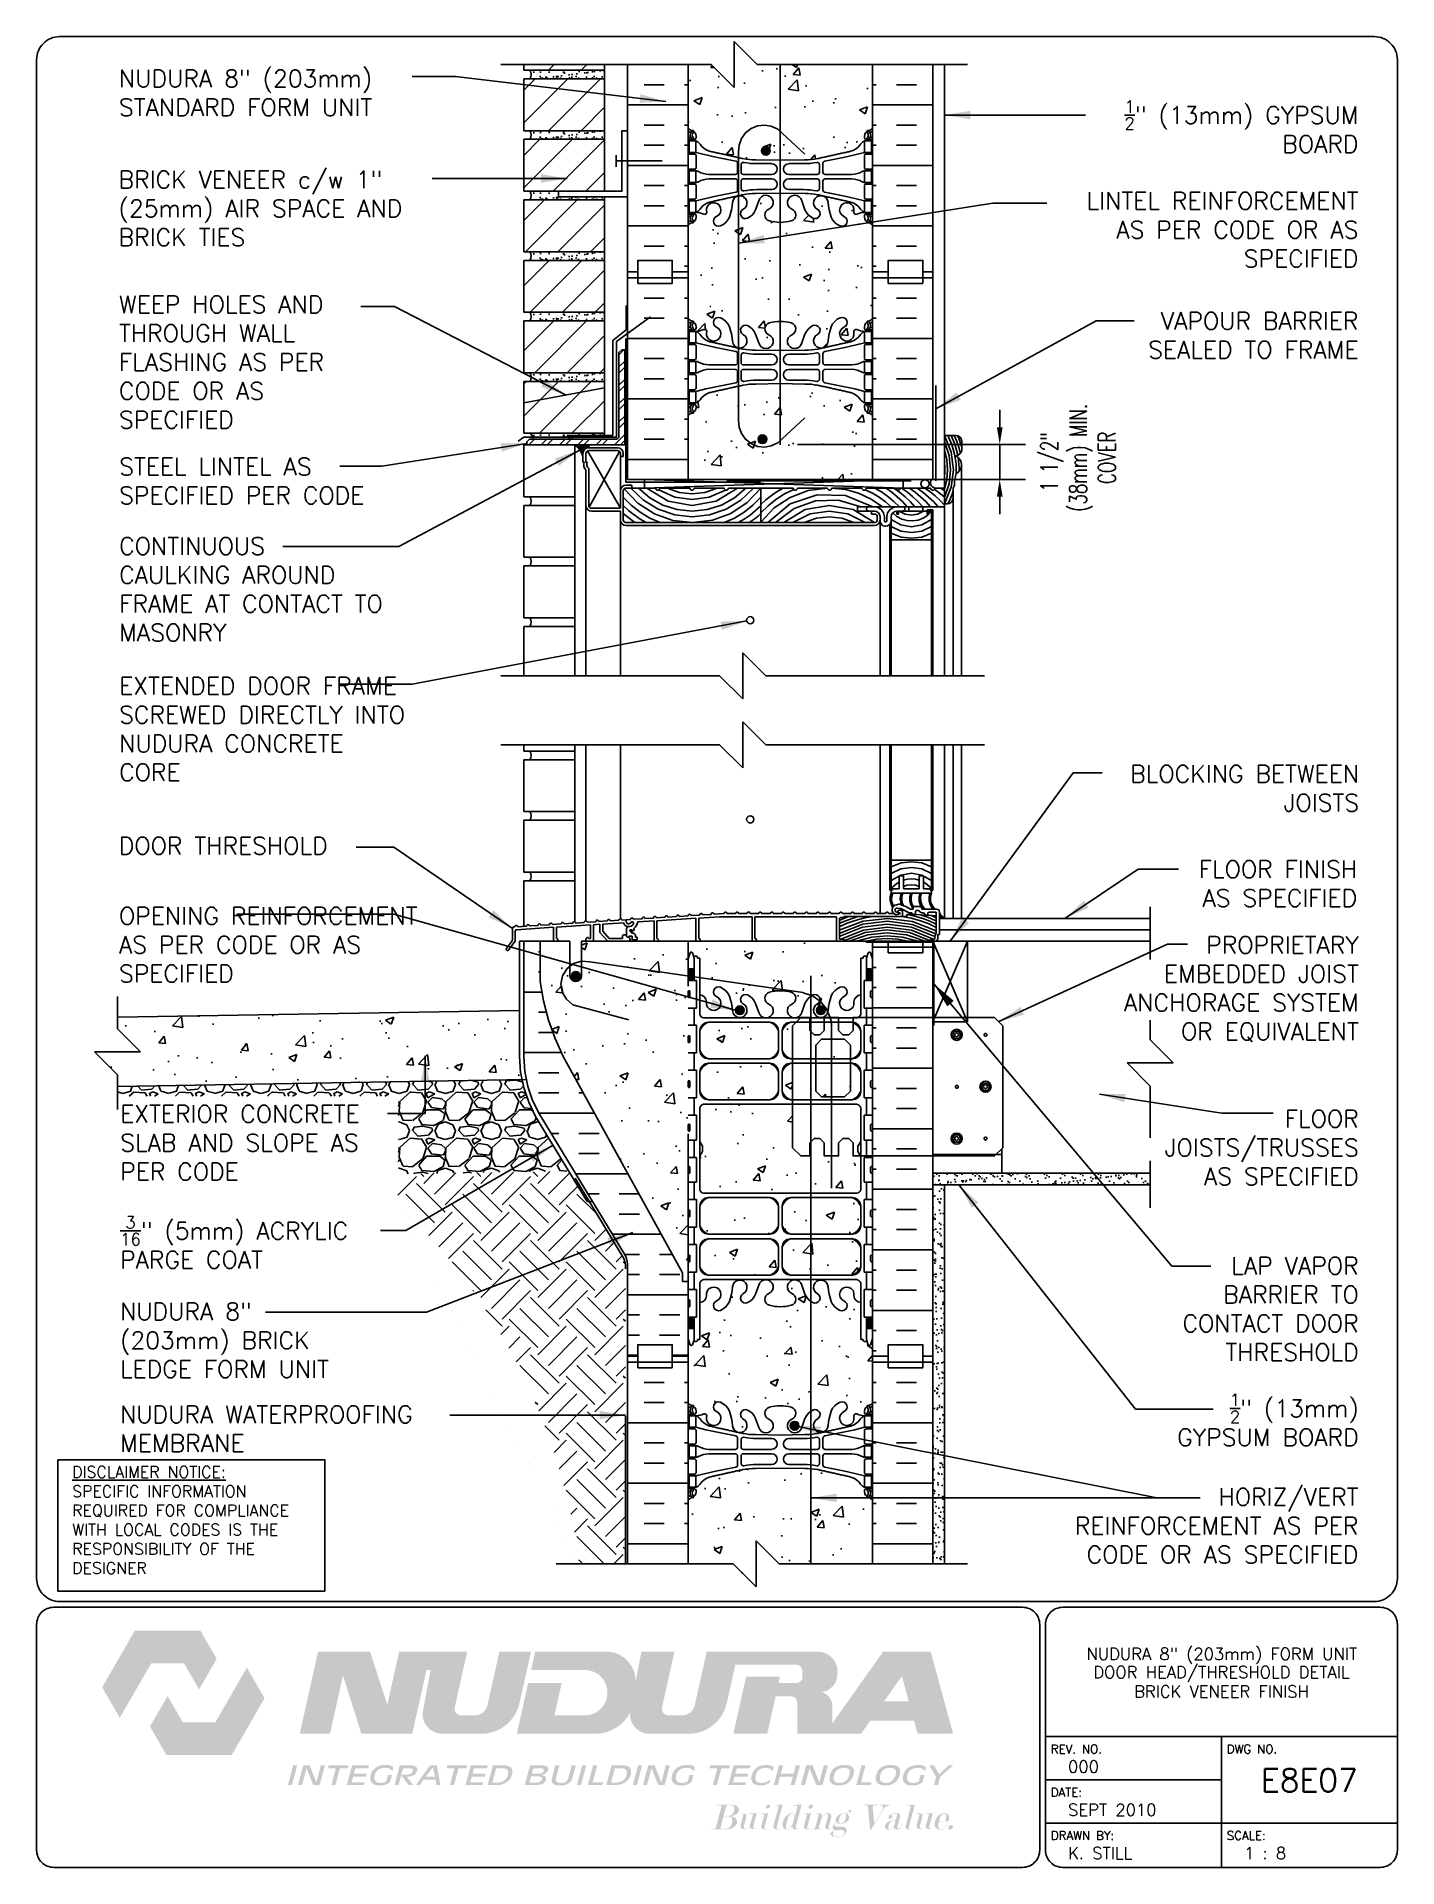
# Paper-space layout 'E8E07' of a CAD drawing. Header units: inches. Extents: x 0.42 to 7.8, y 0.49 to 10.41.
# The model-space entities are those that its viewports show. They can reach past a viewport. Long polylines and large blocks are cut down to what shows.
import ezdxf
from ezdxf.enums import TextEntityAlignment as Align

# ---------------------------------------------------------------- set-up
doc = ezdxf.new("R2010")
doc.units = ezdxf.units.IN
doc.header["$LTSCALE"] = 0.5
doc.header["$MEASUREMENT"] = 0
doc.linetypes.add('DASHED2', pattern=[0.375, 0.25, -0.125])
doc.linetypes.add('HIDDEN2', pattern=[0.1875, 0.125, -0.0625])
for name, color, linetype in [('HATCH', 12, 'Continuous'), ('Hidden2', 12, 'HIDDEN2'), ('LINE18', 9, 'Continuous'), ('line25', 2, 'Continuous'), ('LINE3', 3, 'Continuous'), ('LINE50', 5, 'Continuous'), ('LINE65', 3, 'Continuous'), ('LINE9', 9, 'Continuous'), ('LOGO', 7, 'Continuous'), ('TBK_LINE65', 3, 'Continuous'), ('TBK_TEXT', 4, 'Continuous'), ('TEXT', 4, 'Continuous'), ('Web_Edge', 9, 'Continuous')]:
    doc.layers.add(name, color=color, linetype=linetype)
doc.styles.add('DIM', font='romans.shx', dxfattribs={"width": 0.7})
doc.styles.add('ROMANS', font='romans.shx', dxfattribs={"height": 1.125})
doc.dimstyles.new('ext_12', dxfattribs={"dimscale": 12, "dimtxt": 0.09375, "dimasz": 0.09375, "dimexe": 0.09375, "dimexo": 0.0625, "dimgap": 0.0625, "dimtad": 1, "dimdec": 1, "dimzin": 3, "dimdsep": 46, "dimlunit": 4, "dimtxsty": 'DIM', "dimcen": 0.09, "dimdle": 0.09375, "dimclrt": 4, "dimadec": 0, "dimazin": 0, "dimtfac": 1, "dimtdec": 1, "dimtmove": 2, "dimatfit": 3, "dimfxl": 1, "dimfrac": 2, "dimtolj": 1, "dimtzin": 0, "dimarcsym": 0})
pattern_1 = [(45, (428.6339, 515.9881), (-0.707107, 0.707107), [])]
pattern_2 = [(50, (0, 0), (3.586301, -0.313761), [0.375, -4.125]), (355, (0, 0), (-0.693757, 3.76096), [0.3, -3.3]), (100.45144, (0.299, -0.026), (2.892544, 3.4472), [0.318701, -3.50571]), (46.1842, (0, 1), (5.336207, -0.827596), [0.5625, -6.1875]), (96.63564, (0.4447, 0.931), (4.67331, 4.870593), [0.478052, -5.25857]), (351.18416, (0, 1), (4.67331, 4.870593), [0.45, -4.95]), (21, (0.5, 0.75), (2.984535, -2.013094), [0.375, -4.125]), (326, (0.5, 0.75), (1.216577, 3.62575), [0.3, -3.3]), (71.45144, (0.7487, 0.5822), (4.201112, 1.612656), [0.318701, -3.50571]), (37.5, (0, 0), (0.0607993, 1.6644693), [0, -3.26, 0, -3.35, 0, -3.3125]), (7.5, (0, 0), (1.3153477, 1.9720586), [0, -1.91, 0, -3.185, 0, -1.2625]), (327.5, (-1.115, 0), (2.6691122, -0.1127744), [0, -1.25, 0, -3.9, 0, -5.175]), (317.5, (-1.615, 0), (2.915931, 0.500525), [0, -1.625, 0, -2.59, 0, -3.675])]

psp = doc.layouts.new('E8E07')

# ---------------------------------------------------------------- texts
at = {"layer": 'TBK_TEXT', "color": 7, "style": 'ROMANS'}
for s, p in [('REV. NO.', (5.9215, 1.107)), ('DWG NO.', (6.876, 1.107)), ('DATE:', (5.9215, 0.8726)), ('DRAWN BY:', (5.9215, 0.6382)), ('SCALE:', (6.876, 0.6382))]:
    psp.add_text(s, height=0.04688, dxfattribs=at).set_placement(p)
at = {"layer": 'TEXT', "insert": (0.6134, 2.6636), "char_height": 0.0625, "width": 1.41371, "attachment_point": 1, "style": 'ROMANS'}
psp.add_mtext('{\\Fromans.shx|c1;\\LDISCLAIMER NOTICE:\\l\\PSPECIFIC INFORMATION REQUIRED FOR COMPLIANCE WITH LOCAL CODES IS THE RESPONSIBILITY OF THE DESIGNER}', dxfattribs=at)

msp = doc.modelspace()

# ---------------------------------------------------------------- texts
at = {"layer": 'TEXT', "char_height": 0.75, "style": 'ROMANS'}
for s, insert, width, attachment_point in [('NUDURA 8" (203mm) STANDARD FORM UNIT', (527.847, 709.021), 16.08776, 4), ('\\A1;{\\H0.7x;\\S1/2;}" (13mm) GYPSUM BOARD', (581.637, 708.689), 12.40385, 3), ('BRICK VENEER c/w 1" (25mm) AIR SPACE AND BRICK TIES', (527.833, 704.011), 13.95954, 4), ('LINTEL REINFORCEMENT AS PER CODE OR AS SPECIFIED', (581.637, 704.714), 14.01173, 3), ('WEEP HOLES AND THROUGH WALL FLASHING AS PER CODE OR AS SPECIFIED', (527.849, 697.349), 12.54928, 4), ('VAPOUR BARRIER SEALED TO FRAME', (581.637, 699.505), 13.29922, 3), ('STEEL LINTEL AS SPECIFIED PER CODE', (527.855, 692.19), 12.54928, 4), ('CONTINUOUS CAULKING AROUND FRAME AT CONTACT TO MASONRY', (527.855, 687.492), 12.54928, 4), ('EXTENDED DOOR FRAME SCREWED DIRECTLY INTO NUDURA CONCRETE CORE', (527.855, 681.429), 13.48168, 4), ('BLOCKING BETWEEN JOISTS', (581.663, 678.863), 11.52812, 6), ('DOOR THRESHOLD', (527.841, 676.369), 13.36658, 4), ('FLOOR FINISH AS SPECIFIED', (581.582, 675.727), 8.92326, 3), ('OPENING REINFORCEMENT AS PER CODE OR AS SPECIFIED', (527.849, 673.701), 14.18752, 1), ('PROPRIETARY EMBEDDED JOIST ANCHORAGE SYSTEM OR EQUIVALENT', (581.649, 670.155), 12.48719, 6), ('EXTERIOR CONCRETE SLAB AND SLOPE AS PER CODE', (527.904, 663.487), 13.36658, 4), ('FLOOR JOISTS/TRUSSES AS SPECIFIED', (581.649, 663.281), 9.12398, 6), ('\\A1;{\\H0.7x;\\S3/16;}" (5mm) ACRYLIC PARGE COAT', (527.895, 659.169), 14.68791, 4), ('\\A1;{\\H1x;LAP VAPOR BARRIER TO CONTACT DOOR THRESHOLD}', (581.648, 656.278), 9.12398, 6), ('NUDURA 8" (203mm) BRICK LEDGE FORM UNIT', (527.895, 654.92), 11.70293, 4), ('NUDURA WATERPROOFING MEMBRANE', (527.895, 651.08), 14.68791, 4), ('\\A1;{\\H0.7x;\\S1/2;}" (13mm) GYPSUM BOARD', (581.648, 651.468), 9.12398, 6), ('HORIZ/VERT REINFORCEMENT AS PER CODE OR AS SPECIFIED', (581.637, 648.503), 14.30053, 3)]:
    msp.add_mtext(s, dxfattribs=dict(at, insert=insert, width=width, attachment_point=attachment_point))

# ---------------------------------------------------------------- blocks, each defined once
blk = doc.blocks.new('TITLEBLOCK-Tag')
at = {"style": 'ROMANS'}
for tag, height, p in [('TITLE_LINE_1', 0.0625, (0.927, -0.1328)), ('TITLE_LINE_2', 0.0625, (0.9294, -0.2258)), ('CENTRE-LINE-3', 0.0625, (0.927, -0.3246)), ('TITLE_LINE_4', 0.0625, (0.927, -0.4299)), ('TITLE_LINE_5', 0.0625, (0.927, -0.526)), ('DWG', 0.125, (1.4043, -0.9102))]:
    blk.add_attdef(tag, text='', height=height, dxfattribs=at).set_placement(p, align=Align.MIDDLE_CENTER)
for tag, p in [('LATEST_REVISION', (0.0954, -0.8366)), ('REVISION_DATE', (0.0954, -1.071)), ('DRAWN_BY', (0.0954, -1.3053)), ('SCALE', (1.0499, -1.3053))]:
    blk.add_attdef(tag, text='', height=0.0469, dxfattribs=at).set_placement(p, align=Align.MIDDLE_LEFT)
blk = doc.blocks.new('*D6')
at = {"layer": 'Defpoints', "color": 0, "transparency": 16777216}
for p in [(556.542, 693.771), (566.068, 693.771), (556.594, 692.258)]:
    blk.add_point(p, dxfattribs=at)
at = {"layer": 'TEXT', "color": 0, "lineweight": -2, "transparency": 16777216}
for p, q in [((566.068, 694.521), (566.068, 695.271)), ((557.292, 693.771), (567.193, 693.771)), ((566.068, 692.258), (566.068, 693.771)), ((557.344, 692.258), (567.193, 692.258)), ((566.068, 691.508), (566.068, 690.758))]:
    blk.add_line(p, q, dxfattribs=at)
at = {"layer": 'TEXT', "color": 0, "transparency": 16777216}
for points in [[(565.943, 694.521), (566.193, 694.521), (566.068, 693.771)], [(565.943, 691.508), (566.193, 691.508), (566.068, 692.258)]]:
    blk.add_solid(points, dxfattribs=at)
at = {"layer": 'TEXT', "color": 4, "transparency": 16777216, "insert": (569.467, 693.015), "char_height": 0.75, "attachment_point": 5, "rotation": 90, "style": 'DIM'}
blk.add_mtext('\\A1;1 1/2" \\P (38mm) MIN. \\P COVER', dxfattribs=at)

# ---------------------------------------------------------------- dimensions: what is measured, and where the dimension line sits
at = {"layer": 'TEXT'}
dim = msp.add_linear_dim(base=(566.068, 693.771), p1=(556.594, 692.258), p2=(556.542, 693.771), angle=90, text='1 1/2" \\P (38mm) MIN. \\P COVER', dimstyle='ext_12', override={"dimtxt": 0.0625, "dimasz": 0.0625}, dxfattribs=at)
dim.commit()
dim.dimension.update_dxf_attribs({"geometry": '*D6', "text_midpoint": (569.467, 693.015), "dimtype": 160})

# ---------------------------------------------------------------- hatches: boundary and pattern name
at = {"layer": 'HATCH'}
h = msp.add_hatch(dxfattribs=at)
h.set_pattern_fill('AR-CONC', color=256, scale=0.5)
h.set_pattern_definition(pattern_2)
edge = h.paths.add_edge_path()
edge.add_arc((560.199, 647.64), 0.5, 46.21089, 66.42182)
edge.add_line((560.399, 648.098), (560.309, 648.098))
edge.add_line((560.309, 648.098), (560.309, 648.14))
edge.add_arc((560.449, 648.347), 0.25, 180, 235.9442, ccw=False)
edge.add_line((560.199, 648.347), (560.199, 648.414))
edge.add_arc((560.262, 648.414), 0.0625, 90, 180, ccw=False)
edge.add_line((560.262, 648.477), (560.309, 648.477))
edge.add_line((560.309, 648.477), (560.309, 648.547))
edge.add_line((560.309, 648.547), (560.204, 648.547))
edge.add_arc((560.327, 648.89), 0.364, 214.97751, 250.33874, ccw=False)
edge.add_arc((559.404, 648.278), 0.743, 32.79192, 73.81071)
edge.add_spline(control_points=[(559.611, 648.992), (558.173, 649.313)], knot_values=[0, 0, 1, 1], degree=1, periodic=0)
edge.add_arc((557.617, 646.381), 2.984, 79.25462, 90.09947)
edge.add_line((557.612, 649.365), (556.545, 649.381))
edge.add_line((556.545, 649.381), (555.479, 649.365))
edge.add_arc((555.474, 646.381), 2.984, 89.90053, 100.74538)
edge.add_spline(control_points=[(554.917, 649.313), (553.48, 648.992)], knot_values=[0, 0, 1, 1], degree=1, periodic=0)
edge.add_arc((553.687, 648.278), 0.743, 106.18929, 147.20808)
edge.add_arc((552.764, 648.89), 0.364, 289.66126, 325.02249, ccw=False)
edge.add_line((552.886, 648.547), (552.781, 648.547))
edge.add_line((552.781, 648.547), (552.781, 648.477))
edge.add_line((552.781, 648.477), (552.829, 648.477))
edge.add_arc((552.829, 648.414), 0.0625, 0, 90, ccw=False)
edge.add_line((552.891, 648.414), (552.891, 648.347))
edge.add_arc((552.641, 648.347), 0.25, 304.0558, 360, ccw=False)
edge.add_line((552.781, 648.14), (552.781, 648.098))
edge.add_line((552.781, 648.098), (552.691, 648.098))
edge.add_arc((552.891, 647.64), 0.5, 113.57818, 133.78911)
edge.add_line((552.545, 648.001), (552.545, 645.228))
edge.add_line((552.545, 645.228), (554.498, 645.228))
edge.add_line((554.498, 645.228), (555.498, 644.228))
edge.add_line((555.498, 644.228), (555.498, 646.228))
edge.add_line((555.498, 646.228), (556.498, 645.228))
edge.add_line((556.498, 645.228), (560.545, 645.228))
edge.add_line((560.545, 645.228), (560.545, 648.001))
edge = h.paths.add_edge_path()
edge.add_line((560.545, 710.258), (555.545, 710.258))
edge.add_line((555.545, 710.258), (554.545, 711.258))
edge.add_line((554.545, 711.258), (554.545, 709.258))
edge.add_line((554.545, 709.258), (553.545, 710.258))
edge.add_line((553.545, 710.258), (552.545, 710.258))
edge.add_line((552.545, 710.258), (552.545, 707.485))
edge.add_arc((552.891, 707.846), 0.5, 226.21089, 246.42182)
edge.add_line((552.691, 707.388), (552.781, 707.388))
edge.add_line((552.781, 707.388), (552.781, 707.346))
edge.add_arc((552.641, 707.139), 0.25, 0, 55.9442, ccw=False)
edge.add_line((552.891, 707.139), (552.891, 707.071))
edge.add_arc((552.829, 707.071), 0.0625, -90, 0, ccw=False)
edge.add_line((552.829, 707.009), (552.781, 707.009))
edge.add_line((552.781, 707.009), (552.781, 706.939))
edge.add_line((552.781, 706.939), (552.886, 706.939))
edge.add_arc((552.764, 706.596), 0.364, 34.97751, 70.33874, ccw=False)
edge.add_arc((553.687, 707.207), 0.743, 212.79192, 253.81071)
edge.add_spline(control_points=[(553.48, 706.493), (554.917, 706.173)], knot_values=[0, 0, 1, 1], degree=1, periodic=0)
edge.add_arc((555.474, 709.105), 2.984, 259.25462, 270.09947)
edge.add_line((555.479, 706.121), (556.545, 706.105))
edge.add_line((556.545, 706.105), (557.612, 706.121))
edge.add_arc((557.617, 709.105), 2.984, 269.90053, 280.74538)
edge.add_spline(control_points=[(558.173, 706.173), (559.611, 706.493)], knot_values=[0, 0, 1, 1], degree=1, periodic=0)
edge.add_arc((559.404, 707.207), 0.743, 286.18929, 327.20808)
edge.add_arc((560.327, 706.596), 0.364, 109.66126, 145.02249, ccw=False)
edge.add_line((560.204, 706.939), (560.309, 706.939))
edge.add_line((560.309, 706.939), (560.309, 707.009))
edge.add_line((560.309, 707.009), (560.262, 707.009))
edge.add_arc((560.262, 707.071), 0.0625, 180, 270, ccw=False)
edge.add_line((560.199, 707.071), (560.199, 707.139))
edge.add_arc((560.449, 707.139), 0.25, 124.0558, 180, ccw=False)
edge.add_line((560.309, 707.346), (560.309, 707.388))
edge.add_line((560.309, 707.388), (560.399, 707.388))
edge.add_arc((560.199, 707.846), 0.5, 293.57818, 313.78911)
edge.add_line((560.545, 707.485), (560.545, 710.258))
h.paths.add_polyline_path([(560.545, 703.293, 0.088416), (560.399, 703.39), (560.309, 703.39), (560.309, 703.432, -0.249069), (560.199, 703.639), (560.199, 703.706, -0.414214), (560.262, 703.769), (560.309, 703.769), (560.309, 703.839), (560.204, 703.839, 0.085348), (559.875, 703.763, -0.669601), (559.742, 703.884, 2.087231), (559.308, 703.659, -1), (559.145, 703.25, -0.21345), (558.753, 703.639, -0.068226), (558.617, 704.267, 1.753171), (558.166, 703.971, -0.940793), (557.963, 703.587, -0.173075), (557.617, 703.954), (557.474, 704.341, 1.612474), (557.043, 703.981, -0.734872), (557.019, 703.47, -0.068475), (556.545, 703.408, -0.068475), (556.071, 703.47, -0.734872), (556.048, 703.981, 1.612474), (555.617, 704.341), (555.474, 703.954, -0.173075), (555.128, 703.587, -0.940793), (554.924, 703.971, 1.753171), (554.474, 704.267, -0.068226), (554.338, 703.639, -0.21345), (553.946, 703.25, -1), (553.782, 703.659, 2.087231), (553.348, 703.884, -0.669601), (553.216, 703.763, 0.085348), (552.886, 703.839), (552.781, 703.839), (552.781, 703.769), (552.829, 703.769, -0.414214), (552.891, 703.706), (552.891, 703.639, -0.249069), (552.781, 703.432), (552.781, 703.39), (552.691, 703.39, 0.088416), (552.545, 703.293), (552.545, 701.258), (552.545, 699.224, 0.088416), (552.691, 699.127), (552.781, 699.127), (552.781, 699.085, -0.249069), (552.891, 698.878), (552.891, 698.81, -0.414214), (552.829, 698.748), (552.781, 698.748), (552.781, 698.678), (552.886, 698.678, 0.085348), (553.216, 698.753, -0.669601), (553.348, 698.633, 2.087231), (553.782, 698.858, -1), (553.946, 699.266, -0.21345), (554.338, 698.877, -0.068226), (554.474, 698.249, 1.753171), (554.924, 698.546, -0.940793), (555.128, 698.929, -0.173075), (555.474, 698.562), (555.617, 698.176, 1.612474), (556.048, 698.535, -0.734872), (556.071, 699.046, -0.068475), (556.545, 699.108, -0.068475), (557.019, 699.046, -0.734872), (557.043, 698.535, 1.612474), (557.474, 698.176), (557.617, 698.562, -0.173075), (557.963, 698.929, -0.940793), (558.166, 698.546, 1.753171), (558.617, 698.249, -0.068226), (558.753, 698.877, -0.21345), (559.145, 699.266, -1), (559.308, 698.858, 2.087231), (559.742, 698.633, -0.669601), (559.875, 698.753, 0.085348), (560.204, 698.678), (560.309, 698.678), (560.309, 698.748), (560.262, 698.748, -0.414214), (560.199, 698.81), (560.199, 698.878, -0.249069), (560.309, 699.085), (560.309, 699.127), (560.399, 699.127, 0.088416), (560.545, 699.224), (560.545, 701.258)])
edge = h.paths.add_edge_path()
edge.add_arc((560.262, 695.445), 0.0625, 90, 180, ccw=False)
edge.add_line((560.262, 695.508), (560.309, 695.508))
edge.add_line((560.309, 695.508), (560.309, 695.578))
edge.add_line((560.309, 695.578), (560.204, 695.578))
edge.add_arc((560.327, 695.92), 0.364, 214.97751, 250.33874, ccw=False)
edge.add_arc((559.404, 695.309), 0.743, 32.79192, 73.81071)
edge.add_spline(control_points=[(559.611, 696.023), (558.173, 696.344)], knot_values=[0, 0, 1, 1], degree=1, periodic=0)
edge.add_arc((557.617, 693.412), 2.984, 79.25462, 90.09947)
edge.add_line((557.612, 696.396), (556.545, 696.412))
edge.add_line((556.545, 696.412), (555.479, 696.396))
edge.add_arc((555.474, 693.412), 2.984, 89.90053, 100.74538)
edge.add_spline(control_points=[(554.917, 696.344), (553.48, 696.023)], knot_values=[0, 0, 1, 1], degree=1, periodic=0)
edge.add_arc((553.687, 695.309), 0.743, 106.18929, 147.20808)
edge.add_arc((552.764, 695.92), 0.364, 289.66126, 325.02249, ccw=False)
edge.add_line((552.886, 695.578), (552.781, 695.578))
edge.add_line((552.781, 695.578), (552.781, 695.508))
edge.add_line((552.781, 695.508), (552.829, 695.508))
edge.add_arc((552.829, 695.445), 0.0625, 0, 90, ccw=False)
edge.add_line((552.891, 695.445), (552.891, 695.378))
edge.add_arc((552.641, 695.378), 0.25, 304.0558, 360, ccw=False)
edge.add_line((552.781, 695.171), (552.781, 695.129))
edge.add_line((552.781, 695.129), (552.691, 695.129))
edge.add_arc((552.891, 694.671), 0.5, 113.57818, 133.78911)
edge.add_line((552.545, 695.032), (552.545, 692.258))
edge.add_line((552.545, 692.258), (560.545, 692.258))
edge.add_line((560.545, 692.258), (560.545, 695.032))
edge.add_arc((560.199, 694.671), 0.5, 46.21089, 66.42182)
edge.add_line((560.399, 695.129), (560.309, 695.129))
edge.add_line((560.309, 695.129), (560.309, 695.171))
edge.add_arc((560.449, 695.378), 0.25, 180, 235.9442, ccw=False)
edge.add_line((560.199, 695.378), (560.199, 695.445))
h = msp.add_hatch(dxfattribs=at)
h.set_pattern_fill('ANSI31', color=256, scale=8, style=0)
h.set_pattern_definition([(45, (428.6339, 518.6131), (-0.707107, 0.707107), [])])
h.paths.add_polyline_path([(548.92, 710.258), (545.42, 710.258), (545.42, 710.008), (548.92, 710.008)])
h = msp.add_hatch(dxfattribs=at)
h.set_pattern_fill('AR-SAND', color=256, scale=0.25, style=0)
h.set_pattern_definition([(37.5, (428.63394, 529.11314), (-0.01574834, 0.48170594), [0, -0.38, 0, -0.425, 0, -0.40625]), (7.5, (428.63394, 529.11314), (0.4424442, 0.7055365), [0, -0.205, 0, -0.3425, 0, -0.13125]), (327.5, (428.32644, 529.11314), (0.7785355, 0.0014148), [0, -0.125, 0, -0.45, 0, -0.5875]), (317.5, (428.32644, 529.11314), (0.7515317, 0.2194189), [0, -0.0625, 0, -0.295, 0, -0.3375])])
h.paths.add_polyline_path([(548.92, 710.008), (545.67, 710.008, -0.318233), (545.67, 709.633), (548.92, 709.633)])
h = msp.add_hatch(dxfattribs=at)
h.set_pattern_fill('INSUL', color=256, scale=7, style=0)
h.set_pattern_definition([(0, (-2373.6162, 304.2487), (0, 2.625), []), (0, (-2373.6162, 305.1237), (0, 2.625), [0.875, -0.875]), (0, (-2373.6162, 305.9987), (0, 2.625), [0.875, -0.875])])
h.paths.add_polyline_path([(552.545, 710.258), (549.92, 710.258), (549.92, 701.258), (550.358, 701.258), (550.358, 701.758), (551.858, 701.758), (551.858, 701.258), (552.545, 701.258)])
h = msp.add_hatch(dxfattribs=at)
h.set_pattern_fill('INSUL', color=256, scale=7, style=0)
h.set_pattern_definition([(180, (3486.707, 304.2487), (0, 2.625), []), (180, (3486.707, 305.1237), (0, 2.625), [0.875, -0.875]), (180, (3486.707, 305.9987), (0, 2.625), [0.875, -0.875])])
h.paths.add_polyline_path([(563.17, 710.258), (560.545, 710.258), (560.545, 701.258), (561.233, 701.258), (561.233, 701.758), (562.733, 701.758), (562.733, 701.258), (563.17, 701.258)])
h = msp.add_hatch(dxfattribs=at)
h.set_pattern_fill('ANSI31', color=256, scale=8, style=0)
h.set_pattern_definition(pattern_1)
h.paths.add_polyline_path([(548.92, 707.383), (548.92, 709.633), (545.42, 709.633), (545.42, 707.383)])
h = msp.add_hatch(dxfattribs=at)
h.set_pattern_fill('ANSI31', color=256, scale=8, style=0)
h.set_pattern_definition(pattern_1)
h.paths.add_polyline_path([(545.42, 704.758), (548.92, 704.758), (548.92, 707.008), (545.42, 707.008)])
h = msp.add_hatch(dxfattribs=at)
h.set_pattern_fill('AR-SAND', color=256, scale=0.25, style=0)
h.set_pattern_definition([(37.5, (428.63394, 526.48814), (-0.01574834, 0.48170594), [0, -0.38, 0, -0.425, 0, -0.40625]), (7.5, (428.63394, 526.48814), (0.4424442, 0.7055365), [0, -0.205, 0, -0.3425, 0, -0.13125]), (327.5, (428.32644, 526.48814), (0.7785355, 0.0014148), [0, -0.125, 0, -0.45, 0, -0.5875]), (317.5, (428.32644, 526.48814), (0.7515317, 0.2194189), [0, -0.0625, 0, -0.295, 0, -0.3375])])
h.paths.add_polyline_path([(548.92, 707.383), (545.67, 707.383, -0.318233), (545.67, 707.008), (548.92, 707.008)])
h = msp.add_hatch(dxfattribs=at)
h.set_pattern_fill('ANSI31', color=256, scale=8, style=0)
h.set_pattern_definition(pattern_1)
h.paths.add_polyline_path([(548.92, 702.133), (548.92, 704.383), (545.42, 704.383), (545.42, 702.133)])
h = msp.add_hatch(dxfattribs=at)
h.set_pattern_fill('AR-SAND', color=256, scale=0.25, style=0)
h.set_pattern_definition([(37.5, (428.63394, 523.86314), (-0.01574834, 0.48170594), [0, -0.38, 0, -0.425, 0, -0.40625]), (7.5, (428.63394, 523.86314), (0.4424442, 0.7055365), [0, -0.205, 0, -0.3425, 0, -0.13125]), (327.5, (428.32644, 523.86314), (0.7785355, 0.0014148), [0, -0.125, 0, -0.45, 0, -0.5875]), (317.5, (428.32644, 523.86314), (0.7515317, 0.2194189), [0, -0.0625, 0, -0.295, 0, -0.3375])])
edge = h.paths.add_edge_path()
edge.add_line((548.92, 704.508), (546.92, 704.508))
edge.add_line((546.92, 704.508), (546.92, 704.758))
edge.add_line((546.92, 704.758), (545.67, 704.758))
edge.add_arc((545.406, 704.571), 0.324, -35.3056, 35.3056, ccw=False)
edge.add_line((545.67, 704.383), (548.92, 704.383))
edge.add_line((548.92, 704.383), (548.92, 704.508))
h = msp.add_hatch(dxfattribs=at)
h.set_pattern_fill('AR-SAND', color=256, scale=0.25, style=0)
h.set_pattern_definition([(37.5, (428.63394, 521.23814), (-0.01574834, 0.48170594), [0, -0.38, 0, -0.425, 0, -0.40625]), (7.5, (428.63394, 521.23814), (0.4424442, 0.7055365), [0, -0.205, 0, -0.3425, 0, -0.13125]), (327.5, (428.32644, 521.23814), (0.7785355, 0.0014148), [0, -0.125, 0, -0.45, 0, -0.5875]), (317.5, (428.32644, 521.23814), (0.7515317, 0.2194189), [0, -0.0625, 0, -0.295, 0, -0.3375])])
h.paths.add_polyline_path([(548.92, 702.133), (545.67, 702.133, -0.318233), (545.67, 701.758), (548.92, 701.758)])
h = msp.add_hatch(dxfattribs=at)
h.set_pattern_fill('ANSI31', color=256, scale=8, style=0)
h.set_pattern_definition(pattern_1)
h.paths.add_polyline_path([(548.92, 699.508), (548.92, 701.758), (545.42, 701.758), (545.42, 699.508)])
h = msp.add_hatch(dxfattribs=at)
h.set_pattern_fill('INSUL', color=256, scale=7, style=0)
h.set_pattern_definition([(0, (-2373.6162, 286.2487), (0, 2.625), []), (0, (-2373.6162, 287.1237), (0, 2.625), [0.875, -0.875]), (0, (-2373.6162, 287.9987), (0, 2.625), [0.875, -0.875])])
h.paths.add_polyline_path([(549.92, 692.258), (552.545, 692.258), (552.545, 701.258), (551.858, 701.258), (551.858, 701.758), (550.358, 701.758), (550.358, 701.258), (549.92, 701.258)])
h = msp.add_hatch(dxfattribs=at)
h.set_pattern_fill('INSUL', color=256, scale=7, style=0)
h.set_pattern_definition([(180, (3486.707, 286.2487), (0, 2.625), []), (180, (3486.707, 287.1237), (0, 2.625), [0.875, -0.875]), (180, (3486.707, 287.9987), (0, 2.625), [0.875, -0.875])])
h.paths.add_polyline_path([(560.545, 692.258), (563.17, 692.258), (563.17, 701.258), (562.733, 701.258), (562.733, 701.758), (561.233, 701.758), (561.233, 701.258), (560.545, 701.258)])
h = msp.add_hatch(dxfattribs=at)
h.set_pattern_fill('ANSI31', color=256, scale=8, style=0)
h.set_pattern_definition(pattern_1)
h.paths.add_polyline_path([(545.42, 696.883), (548.92, 696.883), (548.92, 699.133), (545.42, 699.133)])
h = msp.add_hatch(dxfattribs=at)
h.set_pattern_fill('AR-SAND', color=256, scale=0.25, style=0)
h.set_pattern_definition([(37.5, (428.63394, 518.61314), (-0.01574834, 0.48170594), [0, -0.38, 0, -0.425, 0, -0.40625]), (7.5, (428.63394, 518.61314), (0.4424442, 0.7055365), [0, -0.205, 0, -0.3425, 0, -0.13125]), (327.5, (428.32644, 518.61314), (0.7785355, 0.0014148), [0, -0.125, 0, -0.45, 0, -0.5875]), (317.5, (428.32644, 518.61314), (0.7515317, 0.2194189), [0, -0.0625, 0, -0.295, 0, -0.3375])])
h.paths.add_polyline_path([(548.92, 699.508), (545.67, 699.508, -0.318233), (545.67, 699.133), (548.92, 699.133)])
h = msp.add_hatch(dxfattribs=at)
h.set_pattern_fill('ANSI32', color=256, scale=1.5, style=0)
h.set_pattern_definition([(45, (635.15483, 539.32473), (-0.3977476, 0.3977476), []), (45, (635.42, 539.32473), (-0.3977476, 0.3977476), [])])
h.paths.add_polyline_path([(549.795, 693.758), (549.795, 697.883), (549.67, 697.883), (549.545, 697.758), (549.545, 694.133, -0.414214), (549.42, 694.008), (545.67, 694.008), (545.545, 693.883), (545.545, 693.758)])
h = msp.add_hatch(dxfattribs=at)
h.set_pattern_fill('ANSI31', color=256, scale=8, style=0)
h.set_pattern_definition(pattern_1)
h.paths.add_polyline_path([(545.42, 695.576), (548.92, 696.224), (548.92, 696.508), (545.42, 696.508)])
h = msp.add_hatch(dxfattribs=at)
h.set_pattern_fill('AR-SAND', color=256, scale=0.25, style=0)
h.set_pattern_definition([(37.5, (428.63394, 515.98814), (-0.01574834, 0.48170594), [0, -0.38, 0, -0.425, 0, -0.40625]), (7.5, (428.63394, 515.98814), (0.4424442, 0.7055365), [0, -0.205, 0, -0.3425, 0, -0.13125]), (327.5, (428.32644, 515.98814), (0.7785355, 0.0014148), [0, -0.125, 0, -0.45, 0, -0.5875]), (317.5, (428.32644, 515.98814), (0.7515317, 0.2194189), [0, -0.0625, 0, -0.295, 0, -0.3375])])
h.paths.add_polyline_path([(548.92, 696.508), (548.92, 696.883), (545.67, 696.883, -0.318233), (545.67, 696.508)])
h = msp.add_hatch(dxfattribs=at)
h.set_pattern_fill('ANSI31', color=256, scale=8, style=0)
h.set_pattern_definition(pattern_1)
h.paths.add_polyline_path([(545.42, 695.576), (545.42, 694.258), (548.92, 694.258), (548.92, 696.224)])
h = msp.add_hatch(dxfattribs=at)
h.set_pattern_fill('AR-SAND', color=256, scale=0.25, style=0)
h.set_pattern_definition([(37.5, (428.63394, 513.36314), (-0.01574834, 0.48170594), [0, -0.38, 0, -0.425, 0, -0.40625]), (7.5, (428.63394, 513.36314), (0.4424442, 0.7055365), [0, -0.205, 0, -0.3425, 0, -0.13125]), (327.5, (428.32644, 513.36314), (0.7785355, 0.0014148), [0, -0.125, 0, -0.45, 0, -0.5875]), (317.5, (428.32644, 513.36314), (0.7515317, 0.2194189), [0, -0.0625, 0, -0.295, 0, -0.3375])])
edge = h.paths.add_edge_path()
edge.add_line((545.67, 693.883), (545.795, 694.008))
edge.add_line((545.795, 694.008), (548.92, 694.008))
edge.add_line((548.92, 694.008), (548.92, 694.258))
edge.add_line((548.92, 694.258), (545.67, 694.258))
edge.add_arc((545.406, 694.071), 0.324, -35.3056, 35.3056, ccw=False)
h = msp.add_hatch(dxfattribs=at)
h.set_pattern_fill('INSUL', color=256, scale=7, style=0)
h.set_pattern_definition([(180, (3486.707, 257.218), (0, 2.625), []), (180, (3486.707, 258.093), (0, 2.625), [0.875, -0.875]), (180, (3486.707, 258.968), (0, 2.625), [0.875, -0.875])])
h.paths.add_polyline_path([(563.17, 654.228), (562.733, 654.228), (562.733, 654.728), (561.233, 654.728), (561.233, 654.228), (560.545, 654.228), (560.545, 672.228), (561.233, 672.228), (561.233, 672.728), (562.733, 672.728), (562.733, 672.228), (563.17, 672.228)])
h = msp.add_hatch(dxfattribs=at)
h.set_pattern_fill('AR-CONC', color=256, scale=0.5)
h.set_pattern_definition(pattern_2)
h.paths.add_polyline_path([(560.035, 671.499), (560.135, 671.499), (560.135, 671.529, -0.414214), (560.185, 671.579), (560.311, 671.579), (560.36, 671.729, -0.6), (560.46, 671.729), (560.545, 671.468), (560.545, 672.228), (559.306, 672.228), (559.045, 672.228), (552.545, 672.228), (552.545, 671.468), (552.63, 671.729, -0.6), (552.73, 671.729), (552.779, 671.579), (552.905, 671.579, -0.414214), (552.955, 671.529), (552.955, 671.499), (553.055, 671.499), (553.055, 669.897, -0.380397), (553.348, 669.602, 2.087231), (553.782, 669.827, -1), (553.946, 670.236, -0.21345), (554.338, 669.846, -0.068226), (554.474, 669.218, 1.753171), (554.924, 669.515, -0.940793), (555.128, 669.898, -0.173075), (555.474, 669.532), (555.617, 669.145, 1.612474), (556.048, 669.504, -0.734872), (556.071, 670.015, -0.068475), (556.545, 670.078, -0.068475), (557.019, 670.015, -0.734872), (557.043, 669.504, 1.612474), (557.474, 669.145), (557.617, 669.532, -0.173075), (557.963, 669.898, -0.940793), (558.166, 669.515, 1.753171), (558.617, 669.218, -0.068226), (558.753, 669.846, -0.21345), (559.145, 670.236, -1), (559.308, 669.827, 2.087231), (559.742, 669.602, -0.380392), (560.035, 669.897)])
h.paths.add_polyline_path([(556.469, 668.342, 0.225652), (556.094, 668.717), (553.43, 668.717, 0.225652), (553.055, 668.342), (553.055, 667.501, 0.225652), (553.43, 667.126), (556.094, 667.126, 0.225652), (556.469, 667.501)])
h.paths.add_polyline_path([(556.469, 666.56, 0.225652), (556.094, 666.935), (553.43, 666.935, 0.225652), (553.055, 666.56), (553.055, 665.719, 0.225652), (553.43, 665.344), (556.094, 665.344, 0.225652), (556.469, 665.719)])
h.paths.add_polyline_path([(557.076, 666.935), (556.997, 666.935, 0.225652), (556.622, 666.56), (556.622, 665.719, 0.225652), (556.997, 665.344), (557.076, 665.344)])
h.paths.add_polyline_path([(557.076, 668.567), (557.226, 668.717), (556.997, 668.717, 0.225652), (556.622, 668.342), (556.622, 667.501, 0.225652), (556.997, 667.126), (557.076, 667.126)])
h.paths.add_polyline_path([(559.585, 667.728), (559.335, 667.978), (558.335, 667.978), (558.085, 667.728), (558.085, 667.126), (559.585, 667.126)])
h.paths.add_polyline_path([(559.585, 666.935), (558.085, 666.935), (558.085, 665.728), (558.335, 665.478), (559.335, 665.478), (559.585, 665.728)])
h.paths.add_polyline_path([(557.076, 665.157), (553.216, 665.157, 0.268156), (553.055, 665.009), (553.055, 663.54), (553.175, 663.34), (553.175, 663.228), (553.175, 663.115), (553.055, 662.915), (553.055, 661.446, 0.268156), (553.216, 661.298), (559.874, 661.298, 0.268138), (560.035, 661.446), (560.035, 662.915), (560.032, 662.92), (559.701, 662.92), (559.701, 663.483), (559.514, 663.67), (559.264, 663.67), (559.076, 663.483), (559.076, 662.92), (558.451, 662.92), (558.451, 663.483), (558.264, 663.67), (558.014, 663.67), (557.826, 663.483), (557.826, 662.92), (557.43, 662.92), (557.076, 663.274)])
h.paths.add_polyline_path([(556.469, 658.954, 0.225652), (556.094, 659.329), (553.43, 659.329, 0.225652), (553.055, 658.954), (553.055, 658.114, 0.225652), (553.43, 657.739), (556.094, 657.739, 0.225652), (556.469, 658.114)])
h.paths.add_polyline_path([(556.469, 660.736, 0.225652), (556.094, 661.111), (553.43, 661.111, 0.225652), (553.055, 660.736), (553.055, 659.895, 0.225652), (553.43, 659.52), (556.094, 659.52, 0.225652), (556.469, 659.895)])
h.paths.add_polyline_path([(560.035, 660.736, 0.225652), (559.66, 661.111), (556.997, 661.111, 0.225652), (556.622, 660.736), (556.622, 659.895, 0.225652), (556.997, 659.52), (559.66, 659.52, 0.225652), (560.035, 659.895)])
h.paths.add_polyline_path([(560.035, 658.954, 0.225652), (559.66, 659.329), (556.997, 659.329, 0.225652), (556.622, 658.954), (556.622, 658.114, 0.225652), (556.997, 657.739), (559.66, 657.739, 0.225652), (560.035, 658.114)])
h.paths.add_polyline_path([(552.545, 672.228), (547.92, 672.228), (547.92, 670.728, -1), (547.42, 670.728), (547.42, 672.228), (546.12, 672.228), (546.12, 670.478, 0.079579), (547.12, 667.228), (552.295, 657.853), (552.295, 657.478), (552.545, 657.478)])
h.paths.add_polyline_path([(545.233, 669.226), (527.783, 668.931), (527.783, 668.432), (528.783, 667.432), (526.783, 667.432), (527.783, 666.432), (527.783, 665.932), (545.331, 666.224, -0.048691), (545.233, 667.228)])
h.paths.add_polyline_path([(560.545, 654.987), (560.46, 654.726, -0.6), (560.36, 654.726), (560.311, 654.876), (560.185, 654.876, -0.414214), (560.135, 654.926), (560.135, 654.956), (560.035, 654.956), (560.035, 656.558, -0.380392), (559.742, 656.853, 2.087231), (559.308, 656.628, -1), (559.145, 656.22, -0.21345), (558.753, 656.609, -0.068226), (558.617, 657.237, 1.753171), (558.166, 656.94, -0.940793), (557.963, 656.557, -0.173075), (557.617, 656.923), (557.474, 657.31, 1.612474), (557.043, 656.951, -0.734872), (557.019, 656.44, -0.068475), (556.545, 656.378, -0.068475), (556.071, 656.44, -0.734872), (556.048, 656.951, 1.612474), (555.617, 657.31), (555.474, 656.923, -0.173075), (555.128, 656.557, -0.940793), (554.924, 656.94, 1.753171), (554.474, 657.237, -0.068226), (554.338, 656.609, -0.21345), (553.946, 656.22, -1), (553.782, 656.628, 2.087231), (553.348, 656.853, -0.380397), (553.055, 656.558), (553.055, 654.956), (552.955, 654.956), (552.955, 654.926, -0.414214), (552.905, 654.876), (552.779, 654.876), (552.73, 654.726, -0.6), (552.63, 654.726), (552.545, 654.987), (552.545, 654.228), (552.545, 652.193, 0.088416), (552.691, 652.096), (552.781, 652.096), (552.781, 652.054, -0.249069), (552.891, 651.847), (552.891, 651.779, -0.414214), (552.829, 651.717), (552.781, 651.717), (552.781, 651.647), (552.886, 651.647, 0.085348), (553.216, 651.722, -0.669601), (553.348, 651.602, 2.087231), (553.782, 651.827, -1), (553.946, 652.236, -0.21345), (554.338, 651.846, -0.068226), (554.474, 651.218, 1.753171), (554.924, 651.515, -0.940793), (555.128, 651.898, -0.173075), (555.474, 651.532), (555.617, 651.145, 1.612474), (556.048, 651.504, -0.734872), (556.071, 652.015, -0.068475), (556.545, 652.078, -0.068475), (557.019, 652.015, -0.734872), (557.043, 651.504, 1.612474), (557.474, 651.145), (557.617, 651.532, -0.173075), (557.963, 651.898, -0.940793), (558.166, 651.515, 1.753171), (558.617, 651.218, -0.068226), (558.753, 651.846, -0.21345), (559.145, 652.236, -1), (559.308, 651.827, 2.087231), (559.742, 651.602, -0.669601), (559.875, 651.722, 0.085348), (560.204, 651.647), (560.309, 651.647), (560.309, 651.717), (560.262, 651.717, -0.414214), (560.199, 651.779), (560.199, 651.847, -0.249069), (560.309, 652.054), (560.309, 652.096), (560.399, 652.096, 0.088416), (560.545, 652.193), (560.545, 654.228)])
h = msp.add_hatch(dxfattribs=at)
h.set_pattern_fill('INSUL', color=256, scale=7, style=0)
h.set_pattern_definition([(0, (-2449.9454, 231.6452), (0, 2.625), []), (0, (-2449.9454, 232.5202), (0, 2.625), [0.875, -0.875]), (0, (-2449.9454, 233.3952), (0, 2.625), [0.875, -0.875])])
h.paths.add_polyline_path([(547.12, 667.228, -0.079579), (546.12, 670.478), (546.12, 672.228), (545.42, 672.228), (545.42, 667.228, 0.131652), (546.09, 664.728), (549.828, 658.578, -0.10438), (549.92, 658.103), (549.92, 654.228), (550.358, 654.228), (550.358, 654.728), (551.858, 654.728), (551.858, 654.228), (552.545, 654.228), (552.545, 657.478), (552.295, 657.478), (552.295, 657.853)])
h = msp.add_hatch(dxfattribs=at)
h.set_pattern_fill('GRAVEL', color=256, scale=2, style=0)
h.set_pattern_definition([(228.0128, (1.44, 2), (-15.999996464, -18.000002683), [0.269072, -26.638176]), (184.9697, (1.26, 1.8), (24.000002103, 1.999982614), [0.461736, -45.71185]), (132.5104, (0.8, 1.76), (19.999981437, -22.000017348), [0.325576, -32.232064]), (267.2737, (0.02, 1.26), (1.999992035, 40.00000059), [0.420476, -41.627116]), (292.8337, (0, 0.84), (-10.000019811, 23.999992824), [0.41231, -40.818746]), (357.2737, (0.16, 0.46), (-40.00000059, 1.999992035), [0.420476, -41.627116]), (37.6942, (0.58, 0.44), (-26.000014691, -19.9999808103), [0.556058, -55.049698]), (72.2553, (1.02, 0.78), (14.0000215254, 43.9999924625), [0.524976, -51.972642]), (121.4296, (1.18, 1.28), (-16.000016468, 25.999990073), [0.4219, -41.768146]), (175.2364, (0.96, 1.64), (22.000001893, -1.999983065), [0.481664, -23.601526]), (222.3974, (0.48, 1.68), (-24.000014702, -21.999984164), [0.622896, -61.66675]), (138.8141, (2, 1.24), (-14.000005894, 11.999994627), [0.212602, -21.047688]), (171.4692, (1.84, 1.38), (25.99999657, -4.00001582), [0.404474, -40.043022]), (225, (1.44, 1.44), (-2e-16, -2.0000006), [0.282842, -2.545584]), (203.1986, (1.3, 1.68), (9.99999946, 4.00000265), [0.152316, -15.07923]), (291.8014, (1.16, 1.62), (-1.99999982, 6.00000055), [0.215406, -10.554924]), (30.9638, (1.24, 1.42), (5.99999604, 4.00000497), [0.349858, -11.312046]), (161.5651, (1.54, 1.6), (4.00000087, -1.9999968), [0.252982, -6.071574]), (16.3895, (0, 1.62), (20.000004397, 5.99998542), [0.3544, -35.08569]), (70.3462, (0.34, 1.72), (-7.999990495, -22.000004271), [0.297322, -29.434816]), (293.1986, (1.54, 2), (-4.00000265, 9.99999946), [0.30463, -14.926916]), (343.6105, (1.66, 1.72), (-20.000004397, 5.99998542), [0.3544, -35.08569]), (339.444, (0, 0.38), (-10.00000369, 3.99999199), [0.34176, -16.746248]), (294.7751, (0.32, 0.26), (-9.999984378, 22.000006844), [0.286356, -28.349286]), (66.8014, (1.56, 0), (4.00000265, 9.99999946), [0.30463, -14.926916]), (17.354, (1.68, 0.28), (-26.000004038, -7.999989005), [0.335262, -33.190848]), (69.444, (0.58, 0), (-3.99999199, -10.00000369), [0.17088, -16.917128]), (101.3099, (1.44, 0), (-1.99999526, 8.0000015), [0.10198, -10.096058]), (165.9638, (1.42, 0.1), (6.0000011, -1.99999611), [0.41231, -7.8339]), (186.009, (1.02, 0.2), (19.999999502, 1.999998635), [0.3821, -37.827846]), (303.6901, (1.24, 1.24), (-2.00000267, 3.9999991), [0.288444, -6.922658]), (353.1572, (1.4, 1), (33.999998731, -4.000015996), [0.503588, -49.855126]), (60.9454, (1.9, 0.94), (-8.000000054, -14.00000077), [0.205912, -20.385348]), (90, (2, 1.12), (-2, 2), [0.12, -1.88]), (120.2564, (0.98, 0.26), (7.999989774, -14.000004912), [0.277848, -27.50704]), (48.0128, (0.84, 0.5), (15.999996464, 18.000002683), [0.538144, -26.369104]), (0, (1.2, 0.9), (2, 2), [0.52, -1.48]), (325.3048, (1.72, 0.9), (-19.999988518, 14.00001722), [0.316228, -31.306548]), (254.0546, (1.98, 0.72), (-1.99999978, -8.00000025), [0.291204, -14.269016]), (207.646, (1.9, 0.44), (-37.999991614, -20.000015426), [0.47413, -46.938948]), (175.4261, (1.48, 0.22), (-26.0000011166, 1.999989602), [0.501598, -49.658148])])
edge = h.paths.add_edge_path()
edge.add_line((527.783, 665.513), (539.975, 665.513))
edge.add_line((539.975, 665.513), (539.975, 662.135))
edge.add_line((539.975, 662.135), (547.372, 662.258))
edge.add_line((547.372, 662.258), (545.929, 664.632))
edge.add_arc((550.42, 667.228), 5.188, 191.1503, 210.02356, ccw=False)
edge.add_line((545.331, 666.224), (527.783, 665.932))
edge.add_line((527.783, 665.932), (527.783, 665.513))
h = msp.add_hatch(dxfattribs=at)
h.set_pattern_fill('EARTH', color=256, scale=7, angle=45, style=0)
edge = h.paths.add_edge_path()
edge.add_line((547.372, 662.258), (539.951, 662.142))
edge.add_line((539.951, 662.142), (539.94, 660.868))
edge.add_line((539.94, 660.868), (539.935, 660.868))
edge.add_arc((521.676, 641.843), 26.369, 7.37382, 46.17666, ccw=False)
edge.add_line((547.827, 645.228), (549.827, 645.228))
edge.add_line((549.827, 645.228), (549.827, 658.105))
edge.add_arc((548.905, 658.122), 0.921, 358.93764, 381.82042)
edge.add_line((549.761, 658.464), (548.251, 660.948))
edge.add_line((548.251, 660.948), (548.168, 660.948))
edge.add_line((548.168, 660.948), (547.372, 662.258))
h = msp.add_hatch(dxfattribs=at)
h.set_pattern_fill('AR-SAND', color=256, scale=0.25, style=0)
h.set_pattern_definition([(37.5, (563.33096, 655.85575), (-0.015748, 0.481706), [0, -0.38, 0, -0.425, 0, -0.40625]), (7.5, (563.33096, 655.85575), (0.442444, 0.705537), [0, -0.205, 0, -0.3425, 0, -0.13125]), (327.5, (563.02346, 655.85575), (0.778535, 0.001415), [0, -0.125, 0, -0.45, 0, -0.5875]), (317.5, (563.02346, 655.85575), (0.751532, 0.21942), [0, -0.0625, 0, -0.295, 0, -0.3375])])
h.paths.add_polyline_path([(563.67, 661.67), (563.17, 661.67), (563.17, 654.228), (563.17, 645.228), (563.67, 645.228)])
h.paths.add_polyline_path([(572.583, 661.67), (572.583, 662.17), (563.161, 662.17), (563.161, 661.67)])
h = msp.add_hatch(dxfattribs=at)
h.set_pattern_fill('INSUL', color=256, scale=7, style=0)
h.set_pattern_definition([(0, (-2373.6162, 239.218), (0, 2.625), []), (0, (-2373.6162, 240.093), (0, 2.625), [0.875, -0.875]), (0, (-2373.6162, 240.968), (0, 2.625), [0.875, -0.875])])
h.paths.add_polyline_path([(549.92, 645.228), (552.545, 645.228), (552.545, 654.228), (551.858, 654.228), (551.858, 654.728), (550.358, 654.728), (550.358, 654.228), (549.92, 654.228)])
h = msp.add_hatch(dxfattribs=at)
h.set_pattern_fill('INSUL', color=256, scale=7, style=0)
h.set_pattern_definition([(180, (3486.707, 239.218), (0, 2.625), []), (180, (3486.707, 240.093), (0, 2.625), [0.875, -0.875]), (180, (3486.707, 240.968), (0, 2.625), [0.875, -0.875])])
h.paths.add_polyline_path([(560.545, 645.228), (563.17, 645.228), (563.17, 654.228), (562.733, 654.228), (562.733, 654.728), (561.233, 654.728), (561.233, 654.228), (560.545, 654.228)])
at = {"layer": 'LINE3'}
for points in [[(558.491, 669.233, 1), (558.116, 669.233, 1)], [(558.116, 669.233, 1), (558.491, 669.233, 1)], [(557.357, 651.218, 1), (556.982, 651.218, 1)], [(556.982, 651.218, 1), (557.357, 651.218, 1)]]:
    msp.add_hatch(color=256, dxfattribs=at).paths.add_polyline_path(points)
at = {"layer": 'LINE65'}
for points in [[(556.109, 706.509, 1), (555.734, 706.509, 1)], [(555.956, 693.998, 1), (555.581, 693.998, 1)], [(547.858, 670.728, 1), (547.483, 670.728, 1)], [(554.974, 669.233, 1), (554.599, 669.233, 1)]]:
    msp.add_hatch(color=256, dxfattribs=at).paths.add_polyline_path(points)
at = {"layer": 'LINE9'}
for points in [[(547.637, 693.758, -0.122241), (547.983, 693.268), (547.983, 693.383, -0.414214), (548.233, 693.633), (548.233, 693.758)], [(563.455, 673.465), (563.455, 673.215), (563.688, 673.215, -0.1174)]]:
    msp.add_hatch(color=0, dxfattribs=at).paths.add_polyline_path(points)

# ---------------------------------------------------------------- linework, layer by layer
at = {"layer": 'HATCH', "color": 6, "linetype": 'DASHED2'}
for p, q in [((549.86, 699.794), (549.86, 698.744)), ((549.277, 698.277), (549.86, 698.744)), ((549.277, 694.16), (549.277, 698.277)), ((549.849, 692.133), (549.849, 698.376)), ((563.295, 692.2), (563.295, 696.325)), ((547.286, 694.16), (549.277, 694.16)), ((549.849, 692.133), (555.686, 692.133)), ((554.221, 692.2), (563.295, 692.2)), ((560.253, 672.194), (563.206, 672.194)), ((563.206, 672.194), (563.206, 668.572))]:
    msp.add_line(p, q, dxfattribs=at)
at = {"layer": 'HATCH', "color": 12}
for p, q in [((545.42, 691.508), (545.42, 693.758)), ((545.42, 691.508), (547.637, 691.508)), ((545.42, 688.883), (545.42, 691.133)), ((545.42, 691.133), (547.637, 691.133)), ((545.42, 688.883), (547.637, 688.883)), ((545.42, 686.258), (545.42, 688.508)), ((545.42, 688.508), (547.637, 688.508)), ((545.42, 686.258), (547.637, 686.258)), ((545.42, 683.743), (545.42, 685.883)), ((545.42, 685.883), (547.637, 685.883)), ((545.42, 680.478), (545.42, 680.743)), ((545.42, 680.478), (547.637, 680.478)), ((545.42, 677.853), (545.42, 680.103)), ((545.42, 680.103), (547.637, 680.103)), ((545.42, 677.853), (547.637, 677.853)), ((545.42, 675.228), (545.42, 677.478)), ((545.42, 677.478), (547.637, 677.478)), ((545.42, 675.228), (547.637, 675.228)), ((545.42, 674.853), (547.637, 674.853)), ((545.42, 672.876), (545.42, 674.853))]:
    msp.add_line(p, q, dxfattribs=at)
at = {"layer": 'HATCH'}
for p, q in [((548.179, 693.491), (549.608, 691.008)), ((548.259, 691.056), (549.571, 693.472)), ((550.647, 692.258), (561.88, 691.883)), ((561.88, 692.258), (550.647, 691.883))]:
    msp.add_line(p, q, dxfattribs=at)
at = {"layer": 'HATCH', "linetype": 'DASHED2'}
for p, q in [((560.545, 662.92), (560.545, 668.92)), ((563.17, 662.92), (563.17, 668.92))]:
    msp.add_line(p, q, dxfattribs=at)
at = {"layer": 'HATCH'}
for centre, radius, start, end in [((561.015, 692.68), 3.043, 330.79191, 29.20809), ((561.015, 692.68), 3.168, 356.82501, 27.9516), ((561.015, 692.68), 3.293, 11.02431, 26.80339), ((561.015, 692.68), 3.418, 12.06508, 25.74948), ((561.015, 692.68), 3.543, 15.97737, 24.62702), ((561.015, 692.68), 2.918, 335.53997, 24.46003), ((561.015, 692.68), 2.793, 341.9887, 18.0113), ((561.015, 692.68), 3.293, 358.83219, 9.46294), ((561.015, 692.68), 2.668, 354.59844, 5.40156), ((552.722, 694.093), 3.71, 217.26473, 323.44249), ((552.722, 694.093), 3.46, 219.69274, 320.30726), ((552.722, 694.093), 3.21, 223.50487, 316.49513), ((552.722, 694.093), 2.96, 228.2938, 311.7062), ((552.722, 694.093), 2.71, 237.70671, 302.09274), ((552.722, 694.093), 2.46, 243.9392, 296.0608), ((558.663, 688.174), 3.71, 91.10883, 142.96959), ((558.663, 688.174), 4.21, 118.21148, 134.7082), ((558.663, 688.174), 3.96, 112.80269, 138.40991), ((558.663, 688.174), 3.46, 56.86567, 140.30711), ((558.663, 688.174), 3.71, 51.34839, 88.18395), ((558.663, 688.174), 3.96, 68.96277, 69.52836), ((558.663, 688.174), 3.96, 47.02498, 66.60474), ((558.663, 688.174), 4.21, 43.48781, 61.78852), ((558.663, 688.174), 4.46, 40.51304, 56.28511), ((558.999, 688.174), 4.46, 40.51304, 56.28511), ((559.336, 688.174), 4.46, 40.51304, 56.28511), ((559.672, 688.174), 4.46, 40.51304, 56.28511), ((560.008, 688.174), 4.46, 40.51304, 56.28511), ((560.345, 688.174), 4.46, 41.77657, 56.28511), ((560.681, 688.174), 4.46, 47.90671, 55.00273), ((561.017, 688.174), 4.46, 53.49228, 56.28511), ((561.015, 692.68), 3.168, 332.0612, 343.09677), ((552.722, 694.093), 3.96, 220.98814, 249.52807), ((552.722, 694.093), 4.21, 224.76368, 241.78832), ((552.722, 694.093), 3.96, 290.47193, 318.81125), ((552.722, 694.093), 4.21, 298.21168, 315.06048), ((558.663, 688.174), 3.21, 64.50404, 136.49495), ((558.663, 688.174), 2.96, 48.2975, 131.70599), ((558.663, 688.174), 2.71, 54.63177, 125.36823), ((562.233, 691.564), 1.109, 223.27596, 322.09907), ((562.233, 691.564), 0.859, 232.47643, 307.52357), ((552.722, 694.093), 4.46, 227.91634, 236.28495), ((552.722, 694.093), 4.46, 303.71505, 311.92613), ((558.663, 688.174), 2.46, 63.93957, 116.06043), ((562.233, 691.564), 1.359, 229.91632, 310.08368), ((562.233, 691.564), 1.609, 237.05377, 302.94623), ((562.233, 691.564), 1.859, 241.91962, 298.08038), ((562.233, 691.564), 2.109, 245.48639, 246.31054), ((562.233, 691.564), 2.109, 293.68946, 294.51361), ((562.233, 673.82), 2.109, 113.68946, 114.51361), ((562.233, 673.82), 2.109, 65.48639, 66.31054), ((562.233, 673.82), 1.859, 61.91962, 118.08038), ((562.233, 673.82), 1.609, 57.05377, 122.94623), ((562.233, 673.82), 1.359, 49.91632, 130.08368), ((562.233, 673.82), 1.109, 71.94117, 108.05883), ((562.233, 673.82), 1.109, 118.62538, 142.09907), ((562.233, 673.82), 0.859, 66.40783, 113.59217), ((562.233, 673.82), 1.109, 37.90093, 61.37462), ((561.184, 668.724), 4.746, 63.4244, 79.53512), ((561.184, 668.724), 4.871, 64.15759, 72.7487), ((561.184, 668.724), 4.996, 64.84991, 67.80102), ((561.184, 668.724), 4.621, 98.14098, 116.70502), ((561.184, 668.724), 4.746, 105.45299, 115.94835), ((561.184, 668.724), 4.871, 110.09665, 115.23499), ((561.184, 668.724), 4.496, 61.8192, 117.50926), ((561.184, 668.724), 4.371, 61.14847, 118.36595), ((561.184, 668.724), 4.246, 60.80511, 119.28069), ((561.184, 668.724), 4.121, 60.4102, 119.19208), ((561.184, 668.724), 3.996, 61.95798, 118.04202), ((561.184, 668.724), 3.871, 64.84022, 115.15978), ((561.184, 668.724), 4.621, 62.64642, 81.85902), ((561.184, 668.724), 3.746, 69.28149, 110.71851), ((561.184, 668.724), 3.621, 75.37959, 104.62041)]:
    msp.add_arc(centre, radius, start, end, dxfattribs=at)
at = {"layer": 'HATCH', "color": 12}
for centre in [(545.406, 691.321), (545.406, 688.696), (545.406, 686.071), (545.406, 680.29), (545.406, 677.665), (545.406, 675.04)]:
    msp.add_arc(centre, 0.324, 324.6944, 35.3056, dxfattribs=at)
at = {"layer": 'Hidden2'}
for p, q in [((546.12, 672.228), (547.42, 672.228)), ((547.42, 672.228), (547.42, 670.728)), ((547.92, 670.728), (547.92, 672.228)), ((547.92, 672.228), (552.545, 672.228)), ((552.545, 657.478), (552.545, 672.228)), ((557.826, 668.717), (557.226, 668.717)), ((557.826, 668.904), (557.414, 668.904)), ((559.076, 668.904), (558.451, 668.904)), ((559.076, 668.717), (558.451, 668.717)), ((559.874, 668.904), (559.701, 668.904)), ((560.545, 668.583), (560.18, 668.583)), ((560.18, 667.383), (560.18, 668.583)), ((557.866, 668.318), (557.866, 663.522)), ((558.764, 668.523), (558.764, 667.978)), ((560.035, 668.342), (560.035, 667.501)), ((560.465, 667.873), (560.465, 668.093)), ((560.505, 668.133), (560.505, 668.133)), ((560.505, 667.833), (560.505, 667.833)), ((560.545, 667.873), (560.545, 668.093)), ((560.545, 668.038), (560.545, 668.038)), ((560.545, 667.928), (560.545, 667.928)), ((558.085, 667.126), (557.076, 667.126)), ((559.66, 667.126), (559.585, 667.126)), ((560.545, 667.383), (560.18, 667.383)), ((558.085, 666.935), (557.076, 666.935)), ((559.66, 666.935), (559.585, 666.935)), ((560.035, 665.719), (560.035, 666.56)), ((560.545, 666.633), (560.18, 666.633)), ((560.18, 665.433), (560.18, 666.633)), ((560.505, 666.183), (560.505, 666.183)), ((558.764, 665.478), (558.764, 662.92)), ((560.545, 665.433), (560.18, 665.433)), ((560.465, 665.923), (560.465, 666.143)), ((560.505, 665.883), (560.505, 665.883)), ((560.545, 665.923), (560.545, 666.143)), ((560.545, 666.088), (560.545, 666.088)), ((560.545, 665.978), (560.545, 665.978)), ((559.66, 665.344), (557.076, 665.344)), ((559.874, 665.157), (557.076, 665.157)), ((560.035, 665.009), (560.035, 662.92)), ((560.545, 664.683), (560.18, 664.683)), ((560.18, 664.683), (560.18, 663.603)), ((560.465, 664.253), (560.465, 664.033)), ((560.505, 664.293), (560.505, 664.293)), ((560.505, 663.993), (560.505, 663.993)), ((560.545, 664.253), (560.545, 664.033)), ((560.545, 664.198), (560.545, 664.198)), ((560.545, 664.088), (560.545, 664.088)), ((559.915, 663.34), (560.035, 663.54)), ((559.915, 663.34), (560.035, 663.54)), ((559.915, 663.228), (559.915, 663.34)), ((559.915, 663.228), (559.915, 663.34)), ((559.915, 663.228), (559.915, 663.115)), ((559.915, 663.228), (559.915, 663.115)), ((559.915, 663.115), (560.032, 662.92)), ((560.545, 663.603), (560.18, 663.603))]:
    msp.add_line(p, q, dxfattribs=at)
at = {"layer": 'Hidden2', "linetype": 'HIDDEN2'}
for p, q in [((549.761, 658.464), (547.643, 661.948)), ((549.827, 645.228), (549.827, 658.105))]:
    msp.add_line(p, q, dxfattribs=at)
at = {"layer": 'Hidden2'}
for points in [[(560.285, 668.583), (560.285, 668.92)], [(560.285, 666.633), (560.285, 667.383)], [(560.285, 664.683), (560.285, 665.433)], [(560.285, 663.228), (560.285, 663.603)], [(560.285, 663.228), (560.285, 662.92)]]:
    msp.add_lwpolyline(points, dxfattribs=at)
for centre, radius, start, end in [((547.67, 670.728), 0.25, 180, 0), ((557.264, 668.523), 1.5, 360, 15.3463), ((559.66, 668.342), 0.375, 360, 83.72628), ((559.454, 668.135), 0.617, 19.56816, 66.34088), ((559.827, 669.118), 0.219, 282.5678, 295.62866), ((560.505, 668.093), 0.04, 90, 180), ((560.505, 667.873), 0.04, 180, 270), ((560.505, 668.093), 0.04, 0, 90), ((560.505, 667.873), 0.04, 270, 0), ((559.454, 667.708), 0.617, 289.56816, 340.43184), ((559.66, 667.501), 0.375, 270, 0), ((559.454, 666.353), 0.617, 19.56816, 70.43184), ((559.66, 666.56), 0.375, 360, 90), ((560.505, 666.143), 0.04, 90, 180), ((560.505, 666.143), 0.04, 0, 90), ((559.454, 665.926), 0.617, 289.56816, 340.43184), ((559.66, 665.719), 0.375, 270, 0), ((560.505, 665.923), 0.04, 180, 270), ((560.505, 665.923), 0.04, 270, 0), ((559.827, 664.943), 0.219, 17.39173, 77.4322), ((560.505, 664.253), 0.04, 90, 180), ((560.505, 664.033), 0.04, 180, 270), ((560.505, 664.253), 0.04, 360, 90), ((560.505, 664.033), 0.04, 270, 0)]:
    msp.add_arc(centre, radius, start, end, dxfattribs=at)
at = {"layer": 'Hidden2', "linetype": 'HIDDEN2'}
msp.add_arc((548.905, 658.122), 0.921, 358.93764, 21.82042, dxfattribs=at)
at = {"layer": 'LINE18'}
msp.add_line((548.92, 694.258), (548.92, 694.088), dxfattribs=at)
at = {"layer": 'line25'}
for p, q in [((545.42, 710.008), (545.42, 710.258)), ((545.42, 710.008), (548.92, 710.008)), ((548.92, 704.758), (548.92, 710.258)), ((552.545, 710.258), (552.545, 701.258)), ((560.545, 701.258), (560.545, 710.258)), ((545.42, 709.633), (548.92, 709.633)), ((545.42, 707.383), (545.42, 709.633)), ((545.42, 707.383), (548.92, 707.383)), ((545.42, 707.008), (548.92, 707.008)), ((545.42, 704.758), (545.42, 707.008)), ((545.42, 704.758), (548.92, 704.758)), ((545.42, 704.383), (548.92, 704.383)), ((545.42, 702.133), (545.42, 704.383)), ((548.92, 704.383), (548.92, 704.508)), ((548.92, 694.258), (548.92, 704.383)), ((545.42, 702.133), (548.92, 702.133)), ((545.42, 701.758), (548.92, 701.758)), ((545.42, 699.508), (545.42, 701.758)), ((552.545, 701.258), (552.545, 692.258)), ((560.545, 692.258), (560.545, 701.258)), ((545.42, 699.508), (548.92, 699.508)), ((545.42, 699.133), (548.92, 699.133)), ((545.42, 696.883), (545.42, 699.133)), ((545.42, 696.883), (548.92, 696.883)), ((545.42, 694.258), (545.42, 696.508)), ((545.42, 696.508), (548.92, 696.508)), ((545.42, 694.258), (548.92, 694.258)), ((546.12, 672.228), (546.12, 670.478)), ((560.545, 668.92), (560.545, 672.228)), ((552.545, 670.533), (552.91, 670.533)), ((552.91, 669.333), (552.91, 670.533)), ((560.545, 670.533), (560.18, 670.533)), ((560.18, 669.333), (560.18, 670.533)), ((552.545, 669.333), (552.91, 669.333)), ((552.545, 668.583), (552.91, 668.583)), ((552.91, 667.383), (552.91, 668.583)), ((560.545, 669.333), (560.18, 669.333)), ((552.295, 657.853), (547.12, 667.228)), ((552.545, 667.383), (552.91, 667.383)), ((552.545, 666.633), (552.91, 666.633)), ((552.91, 665.433), (552.91, 666.633)), ((552.545, 665.433), (552.91, 665.433)), ((552.545, 664.683), (552.91, 664.683)), ((552.91, 664.683), (552.91, 663.603)), ((552.545, 663.603), (552.91, 663.603)), ((566.161, 662.17), (566.161, 663.234)), ((552.545, 662.853), (552.91, 662.853)), ((552.91, 661.773), (552.91, 662.853)), ((560.545, 662.853), (560.18, 662.853)), ((560.18, 661.773), (560.18, 662.853)), ((560.545, 654.228), (560.545, 662.92)), ((563.17, 662.978), (566.17, 662.978)), ((552.545, 661.773), (552.91, 661.773)), ((560.545, 661.773), (560.18, 661.773)), ((563.161, 662.17), (572.583, 662.17)), ((552.545, 661.023), (552.91, 661.023)), ((552.91, 661.023), (552.91, 659.823)), ((560.545, 661.023), (560.18, 661.023)), ((560.18, 661.023), (560.18, 659.823)), ((552.545, 659.823), (552.91, 659.823)), ((552.545, 659.073), (552.91, 659.073)), ((552.91, 659.073), (552.91, 657.873)), ((560.545, 659.823), (560.18, 659.823)), ((560.545, 659.073), (560.18, 659.073)), ((560.18, 659.073), (560.18, 657.873)), ((552.295, 657.478), (552.295, 657.853)), ((552.545, 657.478), (552.295, 657.478)), ((552.545, 657.873), (552.91, 657.873)), ((552.545, 654.228), (552.545, 657.478)), ((560.545, 657.873), (560.18, 657.873)), ((552.545, 657.123), (552.91, 657.123)), ((552.91, 657.123), (552.91, 655.923)), ((560.545, 657.123), (560.18, 657.123)), ((560.18, 657.123), (560.18, 655.923)), ((552.545, 655.923), (552.91, 655.923)), ((560.545, 655.923), (560.18, 655.923)), ((552.545, 654.228), (552.545, 645.228)), ((560.545, 645.228), (560.545, 654.228))]:
    msp.add_line(p, q, dxfattribs=at)
at = {"layer": 'line25', "color": 12}
msp.add_line((545.42, 693.758), (545.545, 693.758), dxfattribs=at)
at = {"layer": 'line25'}
for points in [[(557.076, 668.567), (557.076, 663.274), (557.43, 662.92), (557.826, 662.92), (557.826, 663.483), (558.014, 663.67), (558.264, 663.67), (558.451, 663.483), (558.451, 662.92), (559.076, 662.92), (559.076, 663.483), (559.264, 663.67), (559.514, 663.67), (559.701, 663.483), (559.701, 662.92), (565.848, 662.92), (566.201, 663.274), (566.201, 668.567), (565.848, 668.92), (559.701, 668.92), (559.701, 668.358), (559.514, 668.17), (559.264, 668.17), (559.076, 668.358), (559.076, 668.92), (558.451, 668.92), (558.451, 668.358), (558.264, 668.17), (558.014, 668.17), (557.826, 668.358), (557.826, 668.92), (557.43, 668.92)], [(558.335, 665.478), (558.085, 665.728), (558.085, 667.728), (558.335, 667.978), (559.335, 667.978), (559.585, 667.728), (559.585, 665.728), (559.335, 665.478)]]:
    msp.add_lwpolyline(points, close=True, dxfattribs=at)
msp.add_arc((556.766, 671.974), 10.75, 188.00281, 206.20265, dxfattribs=at)
at = {"layer": 'LINE3'}
for p, q in [((548.281, 671.342), (557.536, 669.999)), ((557.866, 670.728), (557.866, 668.318)), ((547.544, 669.476), (549.977, 668.824)), ((558.764, 667.978), (558.764, 665.478)), ((557.866, 663.522), (557.866, 645.228)), ((558.764, 662.92), (558.764, 661.523))]:
    msp.add_line(p, q, dxfattribs=at)
for centre in [(558.304, 669.233), (558.304, 669.233), (557.169, 651.218), (557.169, 651.218)]:
    msp.add_circle(centre, 0.188, dxfattribs=at)
for centre, radius, start, end in [((548.039, 670.359), 1.012, 76.18405, 240.69065), ((557.264, 668.523), 1.5, 15.3463, 79.57853)]:
    msp.add_arc(centre, radius, start, end, dxfattribs=at)
at = {"layer": 'LINE50'}
for p, q in [((549.92, 701.258), (549.92, 710.258)), ((563.17, 701.258), (563.17, 710.258)), ((549.92, 692.258), (549.92, 701.258)), ((563.17, 692.258), (563.17, 701.258)), ((549.92, 692.258), (552.545, 692.258)), ((560.545, 692.258), (563.17, 692.258)), ((560.545, 672.228), (563.17, 672.228)), ((563.17, 672.228), (572.592, 672.228)), ((563.17, 668.92), (563.17, 672.228)), ((527.783, 665.932), (545.521, 666.228)), ((563.17, 654.228), (563.17, 662.92)), ((549.92, 645.228), (549.92, 654.228)), ((563.17, 645.228), (563.17, 654.228))]:
    msp.add_line(p, q, dxfattribs=at)
for points in [[(549.92, 701.258), (550.358, 701.258), (550.358, 701.758), (551.858, 701.758), (551.858, 701.258), (552.545, 701.258)], [(552.545, 701.258), (551.858, 701.258), (551.858, 701.758), (550.358, 701.758), (550.358, 701.258), (549.92, 701.258)], [(563.17, 701.258), (562.733, 701.258), (562.733, 701.758), (561.233, 701.758), (561.233, 701.258), (560.545, 701.258)], [(560.545, 701.258), (561.233, 701.258), (561.233, 701.758), (562.733, 701.758), (562.733, 701.258), (563.17, 701.258)], [(549.92, 654.228), (550.358, 654.228), (550.358, 654.728), (551.858, 654.728), (551.858, 654.228), (552.545, 654.228)], [(552.545, 654.228), (551.858, 654.228), (551.858, 654.728), (550.358, 654.728), (550.358, 654.228), (549.92, 654.228)], [(552.545, 654.228), (551.858, 654.228), (551.858, 654.728), (550.358, 654.728), (550.358, 654.228), (549.92, 654.228)], [(563.17, 654.228), (562.733, 654.228), (562.733, 654.728), (561.233, 654.728), (561.233, 654.228), (560.545, 654.228)], [(560.545, 654.228), (561.233, 654.228), (561.233, 654.728), (562.733, 654.728), (562.733, 654.228), (563.17, 654.228)]]:
    msp.add_lwpolyline(points, dxfattribs=at)
msp.add_lwpolyline([(549.92, 654.228), (549.92, 658.103, 0.10438), (549.828, 658.578), (546.09, 664.728, -0.131652), (545.42, 667.228), (545.42, 672.228), (546.12, 672.228)], format="xyb", dxfattribs=at)
at = {"layer": 'LINE65'}
msp.add_line((556.545, 710.249), (556.545, 693.758), dxfattribs=at)
msp.add_lwpolyline([(557.613, 694.927), (556.433, 693.843, -0.623194), (554.735, 694.833), (554.735, 706.454, -0.623194), (556.433, 707.444), (557.613, 706.359)], format="xyb", dxfattribs=at)
for centre in [(555.922, 706.509), (555.768, 693.998), (547.67, 670.728), (554.787, 669.233)]:
    msp.add_circle(centre, 0.188, dxfattribs=at)
at = {"layer": 'LINE9'}
for p, q in [((554.545, 709.258), (554.545, 711.258)), ((555.545, 710.258), (554.545, 711.258)), ((553.545, 710.258), (544.42, 710.258)), ((553.545, 710.258), (554.545, 709.258)), ((564.67, 710.258), (555.545, 710.258)), ((563.67, 691.071), (563.67, 710.258)), ((563.67, 694.165), (564.17, 694.165)), ((547.637, 693.758), (547.637, 683.743)), ((547.983, 693.383), (547.983, 693.008)), ((548.108, 693.383), (548.108, 693.008)), ((548.233, 693.633), (548.233, 693.758)), ((548.233, 693.633), (549.483, 693.633)), ((548.233, 693.508), (549.483, 693.508)), ((549.608, 693.383), (549.608, 693.258)), ((549.608, 693.258), (549.733, 693.258)), ((549.608, 693.258), (549.608, 691.758)), ((549.733, 693.383), (549.733, 693.258)), ((564.42, 693.915), (564.42, 693.531)), ((548.034, 693.008), (547.983, 693.008)), ((548.108, 693.008), (548.17, 693.008)), ((548.108, 691.133), (548.108, 692.679)), ((548.233, 691.133), (548.233, 692.735)), ((564.406, 692.894), (564.406, 683.743)), ((549.608, 691.758), (549.608, 691.008)), ((549.733, 691.758), (549.733, 690.508)), ((550.108, 692.008), (549.858, 692.008)), ((549.858, 691.883), (550.108, 691.883)), ((549.858, 691.883), (551.13, 691.883)), ((550.108, 691.883), (550.108, 692.008)), ((550.647, 692.258), (550.647, 691.883)), ((552.623, 691.883), (551.32, 691.883)), ((560.545, 692.258), (552.545, 692.258)), ((554.106, 691.883), (552.812, 691.883)), ((557.108, 691.883), (554.296, 691.883)), ((555.702, 691.883), (555.702, 690.383)), ((558.591, 691.883), (557.297, 691.883)), ((558.781, 691.883), (560.083, 691.883)), ((560.273, 691.883), (563.068, 691.883)), ((561.88, 692.258), (561.88, 691.883)), ((563.257, 691.883), (563.67, 691.883)), ((564.045, 691.91), (564.045, 691.446)), ((548.108, 691.133), (548.108, 683.743)), ((549.608, 691.008), (548.358, 691.008)), ((549.608, 690.883), (548.358, 690.883)), ((549.608, 690.883), (549.608, 690.508)), ((559.891, 691.071), (563.67, 691.071)), ((559.891, 691.071), (559.891, 690.883)), ((559.891, 690.883), (560.502, 690.883)), ((560.502, 690.883), (560.377, 690.883)), ((560.378, 691.071), (560.627, 691.071)), ((560.502, 690.758), (560.502, 690.883)), ((560.502, 690.883), (560.627, 690.883)), ((561.608, 690.883), (561.858, 690.883)), ((561.608, 690.883), (562.92, 690.883)), ((561.608, 690.758), (561.608, 690.883)), ((561.67, 690.883), (561.67, 690.758)), ((562.12, 691.071), (562.12, 690.883)), ((562.736, 691.071), (562.736, 690.883)), ((562.92, 690.946), (562.92, 690.758)), ((563.17, 690.946), (562.92, 690.946)), ((562.983, 690.883), (563.108, 690.883)), ((562.983, 690.883), (562.983, 690.758)), ((563.108, 690.883), (563.108, 688.429)), ((563.108, 690.883), (563.108, 683.743)), ((563.17, 683.743), (563.17, 690.946)), ((563.67, 691.196), (563.795, 691.196)), ((563.67, 691.071), (563.67, 683.743)), ((564.045, 691.446), (564.045, 683.743)), ((549.608, 690.508), (549.608, 683.743)), ((549.858, 690.383), (560.627, 690.383)), ((549.858, 690.258), (560.627, 690.258)), ((560.627, 690.758), (560.502, 690.758)), ((560.752, 690.508), (560.752, 690.633)), ((560.752, 690.508), (560.752, 690.633)), ((560.873, 690.469), (560.873, 683.743)), ((560.877, 690.508), (560.877, 690.633)), ((561.062, 690.479), (561.064, 690.633)), ((561.173, 690.479), (561.17, 690.633)), ((561.295, 683.743), (561.295, 690.303)), ((561.358, 690.508), (561.358, 690.633)), ((561.358, 690.633), (561.358, 683.743)), ((561.67, 690.758), (561.608, 690.758)), ((562.92, 690.758), (562.983, 690.758)), ((563.108, 689.633), (561.358, 689.633)), ((554.913, 682.743), (554.913, 684.743)), ((555.913, 683.743), (554.913, 684.743)), ((544.42, 683.743), (553.913, 683.743)), ((553.913, 683.743), (554.913, 682.743)), ((555.913, 683.743), (565.406, 683.743)), ((554.913, 679.743), (554.913, 681.743)), ((555.913, 680.743), (554.913, 681.743)), ((544.42, 680.743), (553.913, 680.743)), ((547.637, 680.743), (547.637, 673.067)), ((548.108, 680.743), (548.108, 673.11)), ((549.608, 680.743), (549.608, 673.206)), ((553.913, 680.743), (554.913, 679.743)), ((555.913, 680.743), (565.406, 680.743)), ((560.873, 680.743), (560.873, 673.428)), ((561.295, 674.439), (561.295, 680.743)), ((561.358, 680.743), (561.358, 674.501)), ((561.358, 674.501), (561.358, 680.743)), ((563.108, 680.743), (563.108, 674.501)), ((563.17, 674.439), (563.17, 680.743)), ((563.17, 680.743), (563.17, 674.439)), ((563.67, 680.743), (563.67, 673.227)), ((564.045, 680.743), (564.045, 673.215)), ((564.406, 680.743), (564.406, 673.215)), ((563.108, 675.751), (561.358, 675.751)), ((561.702, 674.501), (561.702, 675.064)), ((561.702, 675.064), (561.889, 675.064)), ((561.889, 674.501), (561.889, 675.064)), ((562.577, 674.501), (562.577, 675.064)), ((562.577, 675.064), (562.764, 675.064)), ((562.764, 674.501), (562.764, 675.064)), ((561.295, 674.439), (561.42, 674.439)), ((561.42, 674.501), (561.358, 674.501)), ((561.358, 674.501), (561.702, 674.501)), ((561.358, 674.439), (561.358, 674.314)), ((563.108, 674.314), (561.358, 674.314)), ((561.42, 674.439), (561.42, 674.501)), ((562.577, 674.501), (561.889, 674.501)), ((563.108, 674.501), (562.764, 674.501)), ((563.045, 674.439), (563.045, 674.501)), ((563.17, 674.439), (563.045, 674.439)), ((563.108, 674.314), (563.108, 674.439)), ((552.17, 673.307), (552.545, 673.331)), ((552.67, 673.339), (553.045, 673.363)), ((553.17, 673.371), (553.545, 673.395)), ((553.67, 673.403), (554.107, 673.428)), ((554.232, 673.428), (554.61, 673.428)), ((554.735, 673.428), (555.11, 673.428)), ((555.235, 673.428), (555.61, 673.428)), ((555.735, 673.428), (556.113, 673.428)), ((556.238, 673.428), (556.613, 673.428)), ((556.738, 673.428), (557.113, 673.428)), ((557.238, 673.428), (557.615, 673.428)), ((557.238, 673.428), (557.615, 673.428)), ((557.74, 673.428), (558.115, 673.428)), ((557.74, 673.428), (558.115, 673.428)), ((558.24, 673.428), (558.615, 673.428)), ((558.74, 673.428), (559.113, 673.428)), ((559.238, 673.428), (559.615, 673.428)), ((559.74, 673.428), (560.115, 673.428)), ((560.24, 673.428), (560.615, 673.428)), ((560.74, 673.428), (561.115, 673.428)), ((561.24, 673.428), (561.48, 673.428)), ((561.559, 673.505), (561.718, 673.465)), ((561.612, 673.662), (561.782, 673.65)), ((561.642, 673.511), (561.642, 673.484)), ((561.649, 673.836), (561.782, 673.836)), ((561.649, 673.836), (561.649, 673.811)), ((561.704, 673.573), (561.786, 673.573)), ((561.782, 673.836), (561.782, 673.803)), ((561.782, 673.65), (562.133, 673.456)), ((561.848, 673.511), (561.848, 673.361)), ((562.282, 673.391), (562.03, 673.391)), ((562.03, 673.298), (562.03, 673.391)), ((562.133, 673.456), (562.257, 673.456)), ((562.305, 673.62), (562.2, 673.62)), ((562.282, 673.391), (562.408, 673.391)), ((562.285, 673.677), (562.305, 673.666)), ((562.305, 673.667), (562.305, 673.62)), ((562.368, 673.729), (562.62, 673.729)), ((562.408, 673.391), (562.408, 673.54)), ((562.408, 673.391), (562.824, 673.362)), ((562.682, 673.667), (562.682, 673.621)), ((562.682, 673.621), (563.33, 673.621)), ((562.691, 673.677), (562.795, 673.621)), ((562.824, 673.362), (562.944, 673.362)), ((562.944, 673.362), (562.944, 673.442)), ((562.944, 673.362), (563.308, 673.326)), ((563.308, 673.484), (562.989, 673.484)), ((563.121, 673.677), (563.225, 673.621)), ((563.308, 673.484), (563.308, 672.582)), ((563.455, 673.496), (563.455, 672.52)), ((572.592, 673.728), (572.592, 671.432)), ((544.92, 672.29), (544.92, 672.785)), ((544.979, 672.848), (545.025, 672.851)), ((545.045, 672.248), (545.045, 672.668)), ((545.104, 672.73), (546.704, 672.833)), ((545.15, 672.859), (545.532, 672.884)), ((545.657, 672.891), (546.032, 672.915)), ((546.157, 672.924), (546.532, 672.947)), ((547.039, 672.979), (546.657, 672.956)), ((546.704, 672.833), (546.704, 672.29)), ((546.829, 672.841), (548.308, 672.935)), ((546.829, 672.353), (546.829, 672.841)), ((547.539, 673.011), (547.163, 672.988)), ((547.663, 673.019), (548.039, 673.043)), ((548.163, 673.052), (548.545, 673.076)), ((548.308, 672.935), (548.309, 672.353)), ((548.434, 672.944), (548.713, 672.963)), ((548.434, 672.944), (548.434, 672.29)), ((548.67, 673.084), (549.045, 673.108)), ((548.713, 672.963), (548.713, 672.614)), ((548.713, 672.614), (549.062, 672.228)), ((548.838, 672.971), (549.739, 673.032)), ((548.838, 672.971), (548.838, 672.662)), ((548.838, 672.662), (549.117, 672.353)), ((549.17, 673.116), (549.545, 673.14)), ((549.67, 673.148), (550.045, 673.172)), ((549.868, 672.794), (549.868, 672.451)), ((550.036, 672.662), (550.082, 672.662)), ((550.078, 672.717), (550.121, 672.709)), ((550.17, 673.18), (550.545, 673.204)), ((550.197, 672.769), (550.186, 672.788)), ((550.364, 673.067), (551.068, 673.112)), ((550.67, 673.211), (551.045, 673.235)), ((551.068, 673.112), (551.068, 672.29)), ((551.17, 673.243), (551.545, 673.267)), ((551.193, 673.12), (552.879, 673.227)), ((551.193, 672.353), (551.193, 673.12)), ((551.67, 673.275), (552.045, 673.299)), ((552.879, 673.227), (552.879, 672.287)), ((553.004, 673.235), (553.913, 673.294)), ((553.004, 673.235), (553.004, 672.35)), ((553.913, 673.294), (555.323, 673.294)), ((555.323, 673.294), (555.323, 672.287)), ((555.448, 673.294), (555.448, 672.35)), ((555.448, 673.294), (558.983, 673.294)), ((558.983, 672.29), (558.983, 673.294)), ((559.108, 672.321), (559.108, 673.189)), ((559.17, 673.252), (559.28, 673.252)), ((559.28, 673.252), (559.317, 673.298)), ((559.317, 673.298), (562.03, 673.298)), ((561.786, 673.298), (561.727, 673.298)), ((563.455, 673.215), (572.592, 673.215)), ((572.592, 672.728), (563.455, 672.728)), ((572.592, 672.228), (572.592, 672.728)), ((544.908, 672.253), (544.644, 671.904)), ((545.033, 672.211), (544.744, 671.829)), ((545.233, 672.228), (545.42, 672.228)), ((546.766, 672.228), (546.829, 672.228)), ((546.891, 672.29), (546.891, 672.29)), ((548.14, 672.228), (548.372, 672.228)), ((549.062, 672.228), (549.982, 672.228)), ((549.117, 672.353), (549.705, 672.353)), ((549.705, 672.353), (549.705, 672.48)), ((549.971, 672.429), (549.994, 672.451)), ((549.971, 672.388), (549.971, 672.429)), ((549.994, 672.451), (550.112, 672.451)), ((550.112, 672.451), (550.112, 672.284)), ((550.112, 672.284), (550.33, 672.284)), ((550.33, 672.409), (550.26, 672.409)), ((550.33, 672.284), (550.33, 672.409)), ((551.13, 672.228), (551.193, 672.228)), ((551.255, 672.29), (551.255, 672.29)), ((552.545, 672.228), (559.045, 672.228)), ((552.942, 672.228), (553.004, 672.228)), ((553.004, 672.35), (553.004, 672.35)), ((553.067, 672.287), (553.067, 672.287)), ((555.386, 672.228), (555.448, 672.228)), ((555.448, 672.35), (555.448, 672.35)), ((555.511, 672.287), (555.511, 672.287)), ((559.306, 672.228), (559.045, 672.228)), ((559.306, 672.321), (559.108, 672.321)), ((559.306, 672.228), (559.306, 672.321)), ((559.306, 672.228), (563.063, 672.228)), ((563.063, 672.307), (563.063, 672.228)), ((563.063, 672.307), (563.226, 672.307)), ((563.063, 672.228), (563.063, 672.228)), ((563.063, 672.228), (563.219, 672.228)), ((563.255, 672.428), (563.255, 672.36)), ((563.376, 672.308), (563.376, 672.52)), ((563.376, 672.52), (563.455, 672.52)), ((527.783, 668.432), (527.783, 669.831)), ((552.545, 669.823), (552.545, 670.043)), ((552.545, 669.988), (552.545, 669.988)), ((552.545, 669.878), (552.545, 669.878)), ((552.585, 670.083), (552.585, 670.083)), ((552.585, 669.783), (552.585, 669.783)), ((552.625, 669.823), (552.625, 670.043)), ((560.465, 669.823), (560.465, 670.043)), ((560.505, 670.083), (560.505, 670.083)), ((560.505, 669.783), (560.505, 669.783)), ((560.545, 669.823), (560.545, 670.043)), ((560.545, 669.988), (560.545, 669.988)), ((560.545, 669.878), (560.545, 669.878)), ((527.783, 668.931), (545.233, 669.226)), ((572.592, 668.809), (572.592, 667.949)), ((527.783, 668.432), (528.783, 667.432)), ((552.545, 667.873), (552.545, 668.093)), ((552.545, 668.038), (552.545, 668.038)), ((552.545, 667.928), (552.545, 667.928)), ((552.585, 668.133), (552.585, 668.133)), ((552.585, 667.833), (552.585, 667.833)), ((552.625, 667.873), (552.625, 668.093)), ((572.592, 667.949), (573.592, 666.949)), ((526.783, 667.432), (528.783, 667.432)), ((526.783, 667.432), (527.783, 666.432)), ((527.783, 664.932), (527.783, 666.432)), ((552.585, 666.183), (552.585, 666.183)), ((571.592, 666.949), (573.592, 666.949)), ((572.592, 665.949), (571.592, 666.949)), ((552.545, 665.923), (552.545, 666.143)), ((552.545, 666.088), (552.545, 666.088)), ((552.545, 665.978), (552.545, 665.978)), ((552.585, 665.883), (552.585, 665.883)), ((552.625, 665.923), (552.625, 666.143)), ((572.592, 665.949), (572.592, 663.709)), ((552.545, 664.253), (552.545, 664.033)), ((552.545, 664.198), (552.545, 664.198)), ((552.545, 664.088), (552.545, 664.088)), ((552.585, 664.293), (552.585, 664.293)), ((552.585, 663.993), (552.585, 663.993)), ((552.625, 664.253), (552.625, 664.033)), ((552.545, 662.203), (552.545, 662.423)), ((552.545, 662.368), (552.545, 662.368)), ((552.545, 662.258), (552.545, 662.258)), ((552.585, 662.463), (552.585, 662.463)), ((552.625, 662.203), (552.625, 662.423)), ((560.465, 662.203), (560.465, 662.423)), ((560.505, 662.463), (560.505, 662.463)), ((560.545, 662.203), (560.545, 662.423)), ((560.545, 662.368), (560.545, 662.368)), ((560.545, 662.258), (560.545, 662.258)), ((572.592, 662.705), (572.592, 660.67)), ((552.585, 662.163), (552.585, 662.163)), ((560.505, 662.163), (560.505, 662.163)), ((563.161, 661.67), (572.583, 661.67)), ((563.67, 645.228), (563.67, 661.67)), ((548.168, 660.948), (548.388, 660.948)), ((552.545, 660.533), (552.545, 660.313)), ((552.545, 660.478), (552.545, 660.478)), ((552.545, 660.368), (552.545, 660.368)), ((552.585, 660.573), (552.585, 660.573)), ((552.585, 660.273), (552.585, 660.273)), ((552.625, 660.533), (552.625, 660.313)), ((560.465, 660.533), (560.465, 660.313)), ((560.505, 660.573), (560.505, 660.573)), ((560.505, 660.273), (560.505, 660.273)), ((560.545, 660.533), (560.545, 660.313)), ((560.545, 660.478), (560.545, 660.478)), ((560.545, 660.368), (560.545, 660.368)), ((552.545, 658.583), (552.545, 658.363)), ((552.545, 658.528), (552.545, 658.528)), ((552.545, 658.418), (552.545, 658.418)), ((552.585, 658.323), (552.585, 658.323)), ((552.625, 658.583), (552.625, 658.363)), ((560.465, 658.583), (560.465, 658.363)), ((560.505, 658.323), (560.505, 658.323)), ((560.545, 658.583), (560.545, 658.363)), ((560.545, 658.528), (560.545, 658.528)), ((560.545, 658.418), (560.545, 658.418)), ((552.585, 656.673), (552.585, 656.673)), ((560.505, 656.673), (560.505, 656.673)), ((552.545, 656.633), (552.545, 656.413)), ((552.545, 656.578), (552.545, 656.578)), ((552.545, 656.468), (552.545, 656.468)), ((552.585, 656.373), (552.585, 656.373)), ((552.625, 656.633), (552.625, 656.413)), ((560.465, 656.633), (560.465, 656.413)), ((560.505, 656.373), (560.505, 656.373)), ((560.545, 656.633), (560.545, 656.413)), ((560.545, 656.578), (560.545, 656.578)), ((560.545, 656.468), (560.545, 656.468)), ((555.498, 644.228), (555.498, 646.228)), ((556.498, 645.228), (555.498, 646.228)), ((546.827, 645.228), (554.498, 645.228)), ((554.498, 645.228), (555.498, 644.228)), ((556.498, 645.228), (564.67, 645.228))]:
    msp.add_line(p, q, dxfattribs=at)
at = {"layer": 'LINE9', "linetype": 'DASHED2'}
for p, q in [((549.42, 706.071), (549.42, 706.321)), ((549.42, 706.071), (549.42, 705.821)), ((549.42, 706.071), (551.42, 706.071)), ((548.92, 696.224), (545.42, 695.576))]:
    msp.add_line(p, q, dxfattribs=at)
at = {"layer": 'LINE9', "linetype": 'HIDDEN2'}
for p, q in [((563.17, 672.228), (564.67, 668.728)), ((564.67, 672.228), (563.17, 668.728))]:
    msp.add_line(p, q, dxfattribs=at)
at = {"layer": 'LINE9'}
for points in [[(546.92, 704.508), (549.92, 704.508), (549.92, 707.383), (549.67, 707.383), (549.67, 704.758), (546.92, 704.758)], [(564.294, 668.33), (564.386, 668.17), (564.294, 668.01), (564.109, 668.01), (564.017, 668.17), (564.109, 668.33)], [(565.544, 666.08), (565.636, 665.92), (565.544, 665.76), (565.359, 665.76), (565.267, 665.92), (565.359, 666.08)], [(564.294, 663.83), (564.386, 663.67), (564.294, 663.51), (564.109, 663.51), (564.017, 663.67), (564.109, 663.83)]]:
    msp.add_lwpolyline(points, close=True, dxfattribs=at)
at = {"layer": 'LINE9', "linetype": 'DASHED2', "ltscale": 0.15}
for points in [[(550.358, 701.258), (550.358, 701.258), (550.358, 700.758), (551.858, 700.758), (551.858, 701.258), (551.858, 701.258)], [(550.358, 701.258), (550.358, 701.258), (550.358, 700.758), (551.858, 700.758), (551.858, 701.258), (551.858, 701.258)], [(562.733, 701.258), (562.733, 701.258), (562.733, 700.758), (561.233, 700.758), (561.233, 701.258), (561.233, 701.258)], [(562.733, 701.258), (562.733, 701.258), (562.733, 700.758), (561.233, 700.758), (561.233, 701.258), (561.233, 701.258)], [(562.733, 672.228), (562.733, 672.228), (562.733, 671.728), (561.233, 671.728), (561.233, 672.228), (561.233, 672.228)], [(550.358, 654.228), (550.358, 654.228), (550.358, 653.728), (551.858, 653.728), (551.858, 654.228), (551.858, 654.228)], [(550.358, 654.228), (550.358, 654.228), (550.358, 653.728), (551.858, 653.728), (551.858, 654.228), (551.858, 654.228)], [(562.733, 654.228), (562.733, 654.228), (562.733, 653.728), (561.233, 653.728), (561.233, 654.228), (561.233, 654.228)], [(562.733, 654.228), (562.733, 654.228), (562.733, 653.728), (561.233, 653.728), (561.233, 654.228), (561.233, 654.228)]]:
    msp.add_lwpolyline(points, dxfattribs=at)
at = {"layer": 'LINE9'}
msp.add_lwpolyline([(545.17, 693.92), (545.413, 694.088), (549.437, 694.088), (549.437, 698.238), (550.92, 699.311)], dxfattribs=at)
at = {"layer": 'LINE9', "color": 9}
msp.add_lwpolyline([(549.795, 697.883), (549.67, 697.883), (549.545, 697.758), (549.545, 694.133, -0.414214), (549.42, 694.008), (545.67, 694.008), (545.545, 693.883), (545.545, 693.758), (549.795, 693.758)], format="xyb", close=True, dxfattribs=at)
at = {"layer": 'LINE9'}
msp.add_lwpolyline([(548.168, 660.948), (545.929, 664.632, -0.131757), (545.233, 667.228), (545.233, 672.228)], format="xyb", dxfattribs=at)
at = {"layer": 'LINE9', "linetype": 'HIDDEN2'}
msp.add_lwpolyline([(563.17, 668.728), (564.67, 668.728), (564.67, 672.228), (563.17, 672.228)], close=True, dxfattribs=at)
at = {"layer": 'LINE9'}
for centre, radius in [((562.828, 692.069), 0.178), ((555.241, 686.15), 0.156), ((555.241, 677.515), 0.156), ((564.202, 668.17), 0.241), ((565.451, 668.17), 0.0625), ((564.201, 665.92), 0.0625), ((565.452, 665.92), 0.241), ((564.202, 663.67), 0.241), ((565.451, 663.67), 0.0625)]:
    msp.add_circle(centre, radius, dxfattribs=at)
at = {"layer": 'LINE9', "linetype": 'DASHED2'}
for centre in [(564.197, 668.174), (565.447, 665.924), (564.197, 663.674)]:
    msp.add_circle(centre, 0.0843, dxfattribs=at)
at = {"layer": 'LINE9'}
for centre, radius, start, end in [((545.406, 709.821), 0.324, 324.6944, 35.3056), ((545.406, 707.196), 0.324, 324.6944, 35.3056), ((545.406, 704.571), 0.324, 324.6944, 35.3056), ((545.406, 701.946), 0.324, 324.6944, 35.3056), ((545.406, 699.321), 0.324, 324.6944, 35.3056), ((545.406, 696.696), 0.324, 324.6944, 35.3056), ((545.54, 694.007), 0.283, 0.33468, 62.68656), ((564.17, 693.915), 0.25, 0, 90), ((546.822, 692.816), 1.246, 21.2624, 49.13975), ((548.233, 693.383), 0.25, 90, 180), ((548.233, 693.383), 0.125, 90, 180), ((549.483, 693.383), 0.25, 0, 90), ((549.483, 693.383), 0.125, 0, 90), ((564.121, 693.588), 0.305, 279.37162, 349.35407), ((563.961, 692.894), 0.445, 298.04522, 61.95478), ((548.349, 692.906), 0.331, 161.96303, 223.19911), ((548.349, 692.906), 0.206, 150.18787, 235.60909), ((565.732, 692.047), 1.626, 163.79627, 180.32895), ((549.858, 691.758), 0.25, 90, 180), ((549.858, 691.758), 0.125, 90, 180), ((551.225, 691.883), 0.0947, 180, 0), ((552.717, 691.883), 0.0947, 180, 0), ((554.201, 691.883), 0.0947, 180, 0), ((557.202, 691.883), 0.0947, 180, 0), ((558.686, 691.883), 0.0947, 180, 0), ((560.178, 691.883), 0.0947, 180, 0), ((561.67, 691.883), 0.0947, 180, 0), ((563.312, 692.124), 0.247, 147.39278, 257.26289), ((563.163, 691.883), 0.0947, 180, 0), ((563.925, 692.045), 0.181, 311.64311, 357.76174), ((548.358, 691.133), 0.25, 180, 270), ((548.358, 691.133), 0.125, 180, 270), ((560.377, 690.977), 0.0938, 89.42288, 269.42288), ((560.627, 690.633), 0.438, 0, 90), ((560.627, 690.633), 0.25, 0, 90), ((561.608, 690.633), 0.438, 90, 180), ((561.608, 690.633), 0.25, 90, 180), ((561.857, 690.977), 0.0938, 270.57712, 90.57712), ((563.795, 691.446), 0.25, 270, 0), ((549.858, 690.508), 0.25, 180, 270), ((549.858, 690.508), 0.125, 180, 270), ((560.627, 690.633), 0.125, 0, 90), ((560.627, 690.508), 0.125, 270, 0), ((560.627, 690.508), 0.25, 270, 0), ((561.117, 690.47), 0.244, 170.89928, 270), ((561.117, 690.47), 0.0562, 170.89928, 270), ((561.117, 690.47), 0.0562, 270, 9.10072), ((561.117, 690.47), 0.244, 270, 350.89928), ((561.995, 674.071), 0.682, 159.18977, 212.79287), ((561.995, 674.071), 0.619, 156.97563, 210.70124), ((562.435, 674.071), 0.682, 159.18977, 203.8954), ((562.435, 674.071), 0.619, 156.97563, 209.09879), ((562.841, 674.071), 0.682, 159.18977, 215.30203), ((562.841, 674.071), 0.619, 156.97563, 214.72431), ((563.248, 674.071), 0.682, 159.18977, 215.30203), ((563.248, 674.071), 0.619, 156.97563, 224.57191), ((563.678, 674.071), 0.682, 159.18977, 215.30203), ((563.678, 674.071), 0.619, 156.97563, 224.57191), ((551.608, 673.271), 0.0625, 3.65749, 183.65749), ((552.108, 673.303), 0.0625, 3.65749, 183.65749), ((552.608, 673.335), 0.0625, 3.65749, 183.65749), ((553.108, 673.367), 0.0625, 3.65749, 183.65749), ((553.608, 673.399), 0.0625, 3.65749, 183.65749), ((554.169, 673.428), 0.0625, 0, 180), ((554.673, 673.428), 0.0625, 0, 180), ((555.173, 673.428), 0.0625, 0, 180), ((555.673, 673.428), 0.0625, 0, 180), ((556.175, 673.428), 0.0625, 0, 180), ((556.675, 673.428), 0.0625, 0, 180), ((557.175, 673.428), 0.0625, 0, 180), ((557.677, 673.428), 0.0625, 0, 180), ((558.177, 673.428), 0.0625, 0, 180), ((558.677, 673.428), 0.0625, 0, 180), ((559.175, 673.428), 0.0625, 0, 180), ((559.677, 673.428), 0.0625, 0, 180), ((560.177, 673.428), 0.0625, 0, 180), ((560.677, 673.428), 0.0625, 0, 180), ((561.177, 673.428), 0.0625, 0, 180), ((561.611, 673.599), 0.215, 79.98171, 308.51993), ((561.605, 673.577), 0.0852, 85.20747, 237.15476), ((561.704, 673.511), 0.0625, 90, 180), ((561.704, 673.426), 0.0416, 6.4373, 70.60257), ((561.469, 672.522), 1.318, 56.37184, 76.30088), ((561.786, 673.511), 0.0625, 0, 90), ((561.786, 673.361), 0.0625, 270, 0), ((562.244, 673.413), 0.0443, 329.473, 72.93355), ((562.368, 673.667), 0.0625, 90, 180), ((562.49, 673.432), 0.137, 22.59979, 127.23796), ((562.767, 673.829), 0.376, 246.36042, 272.64271), ((562.62, 673.667), 0.0625, 0, 90), ((562.736, 673.378), 0.0892, 349.87783, 57.18367), ((562.781, 673.643), 0.026, 301.17652, 344.97786), ((562.998, 673.429), 0.0556, 99.61699, 166.91352), ((563.212, 673.643), 0.026, 301.17652, 344.97786), ((563.33, 673.496), 0.125, 0, 90), ((564.097, 673.83), 0.738, 209.62135, 236.40482), ((544.983, 672.785), 0.0625, 93.65749, 180), ((545.087, 672.856), 0.0625, 2.63225, 184.68273), ((545.108, 672.668), 0.0625, 93.65749, 180), ((545.594, 672.888), 0.0625, 2.97402, 183.65749), ((546.094, 672.92), 0.0625, 3.65749, 184.34096), ((546.594, 672.952), 0.0625, 3.65749, 184.34096), ((547.101, 672.984), 0.0625, 3.65749, 183.99922), ((547.601, 673.016), 0.0625, 3.31576, 183.99922), ((548.101, 673.048), 0.0625, 3.65749, 183.99922), ((548.608, 673.08), 0.0625, 3.65749, 183.65749), ((549.108, 673.112), 0.0625, 3.65749, 183.65749), ((549.608, 673.144), 0.0625, 3.65749, 183.65749), ((549.965, 673.096), 0.235, 195.73344, 331.92748), ((549.965, 673.096), 0.11, 143.55591, 340.2897), ((550.047, 672.655), 0.227, 114.72332, 142.16668), ((550.051, 672.694), 0.0351, 40.76277, 243.4914), ((550.108, 673.176), 0.0625, 3.65749, 183.65749), ((550.112, 673.011), 0.0651, 323.04895, 132.50324), ((550.108, 672.611), 0.029, 71.37743, 265.78045), ((550.095, 672.644), 0.0227, 345.20365, 125.9145), ((550.131, 672.449), 0.136, 342.98152, 100.68364), ((550.16, 672.738), 0.0486, 216.56582, 39.46144), ((549.889, 673.174), 0.487, 307.56498, 347.28997), ((550.608, 673.207), 0.0625, 3.65749, 183.65749), ((551.108, 673.239), 0.0625, 3.65749, 183.65749), ((559.17, 673.189), 0.0625, 90, 180), ((563.828, 672.318), 0.583, 153.12437, 169.20158), ((544.717, 671.897), 0.0736, 174.76396, 291.04527), ((544.858, 672.29), 0.0625, 322.90461, 0), ((544.983, 672.248), 0.0625, 322.90461, 0), ((546.766, 672.29), 0.0625, 180, 270), ((546.829, 672.29), 0.0625, 0, 90), ((546.829, 672.29), 0.0625, 270, 0), ((548.199, 672.297), 0.0908, 81.16506, 229.74184), ((548.273, 672.404), 0.0628, 196.33979, 305.39026), ((548.372, 672.29), 0.0625, 270, 0), ((549.778, 672.415), 0.0972, 22.84722, 138.44673), ((549.925, 672.47), 0.0609, 198.38882, 317.99315), ((549.942, 672.305), 0.0872, 297.02745, 70.90597), ((551.13, 672.29), 0.0625, 180, 270), ((551.193, 672.29), 0.0625, 0, 90), ((551.193, 672.29), 0.0625, 270, 0), ((552.937, 672.285), 0.058, 178.16268, 274.43935), ((553.004, 672.287), 0.0625, 0, 90), ((553.009, 672.285), 0.058, 265.56065, 1.83732), ((555.381, 672.285), 0.058, 178.16268, 274.43935), ((555.448, 672.287), 0.0625, 0, 90), ((555.453, 672.285), 0.058, 265.56065, 1.83732), ((559.045, 672.29), 0.0625, 180, 270), ((563.191, 672.475), 0.249, 276.3937, 317.96067), ((563.208, 672.351), 0.0474, 291.55652, 10.2799), ((552.585, 670.043), 0.04, 90, 180), ((552.585, 669.823), 0.04, 180, 270), ((552.585, 670.043), 0.04, 360, 90), ((552.585, 669.823), 0.04, 270, 0), ((560.505, 670.043), 0.04, 90, 180), ((560.505, 669.823), 0.04, 180, 270), ((560.505, 670.043), 0.04, 0, 90), ((560.505, 669.823), 0.04, 270, 0), ((552.585, 668.093), 0.04, 90, 180), ((552.585, 667.873), 0.04, 180, 270), ((552.585, 668.093), 0.04, 360, 90), ((552.585, 667.873), 0.04, 270, 0), ((552.585, 666.143), 0.04, 90, 180), ((552.585, 666.143), 0.04, 360, 90), ((552.585, 665.923), 0.04, 180, 270), ((552.585, 665.923), 0.04, 270, 0), ((552.585, 664.253), 0.04, 90, 180), ((552.585, 664.033), 0.04, 180, 270), ((552.585, 664.253), 0.04, 0, 90), ((552.585, 664.033), 0.04, 270, 0), ((552.585, 662.423), 0.04, 90, 180), ((552.585, 662.423), 0.04, 360, 90), ((560.505, 662.423), 0.04, 90, 180), ((560.505, 662.423), 0.04, 0, 90), ((552.585, 662.203), 0.04, 180, 270), ((552.585, 662.203), 0.04, 270, 0), ((560.505, 662.203), 0.04, 180, 270), ((560.505, 662.203), 0.04, 270, 0), ((552.585, 660.533), 0.04, 90, 180), ((552.585, 660.313), 0.04, 180, 270), ((552.585, 660.533), 0.04, 0, 90), ((552.585, 660.313), 0.04, 270, 0), ((560.505, 660.533), 0.04, 90, 180), ((560.505, 660.313), 0.04, 180, 270), ((560.505, 660.533), 0.04, 360, 90), ((560.505, 660.313), 0.04, 270, 0), ((552.585, 658.583), 0.04, 90, 180), ((552.585, 658.363), 0.04, 180, 270), ((552.585, 658.583), 0.04, 0, 90), ((552.585, 658.363), 0.04, 270, 0), ((560.505, 658.583), 0.04, 90, 180), ((560.505, 658.363), 0.04, 180, 270), ((560.505, 658.583), 0.04, 360, 90), ((560.505, 658.363), 0.04, 270, 0), ((552.585, 656.633), 0.04, 90, 180), ((552.585, 656.633), 0.04, 0, 90), ((560.505, 656.633), 0.04, 90, 180), ((560.505, 656.633), 0.04, 360, 90), ((552.585, 656.413), 0.04, 180, 270), ((552.585, 656.413), 0.04, 270, 0), ((560.505, 656.413), 0.04, 180, 270), ((560.505, 656.413), 0.04, 270, 0)]:
    msp.add_arc(centre, radius, start, end, dxfattribs=at)
at = {"layer": 'Web_Edge'}
for p, q in [((552.545, 707.109), (552.623, 707.109)), ((552.545, 707.009), (552.829, 707.009)), ((552.691, 707.388), (552.781, 707.388)), ((552.691, 707.009), (552.691, 706.939)), ((552.781, 707.388), (552.781, 707.346)), ((552.781, 707.009), (552.781, 706.939)), ((552.891, 707.139), (552.891, 707.071)), ((560.199, 707.139), (560.199, 707.071)), ((560.545, 707.009), (560.262, 707.009)), ((560.399, 707.388), (560.309, 707.388)), ((560.309, 707.388), (560.309, 707.346)), ((560.309, 707.009), (560.309, 706.939)), ((560.399, 707.009), (560.399, 706.939)), ((560.545, 707.109), (560.467, 707.109)), ((552.545, 706.369), (552.829, 706.369)), ((552.691, 706.439), (552.691, 706.369)), ((552.781, 706.439), (552.781, 706.369)), ((552.891, 706.306), (552.891, 705.771)), ((554.693, 705.969), (554.693, 705.584)), ((554.846, 705.907), (554.846, 705.584)), ((555.479, 706.121), (556.545, 706.105)), ((555.526, 705.953), (556.173, 705.953)), ((557.612, 706.121), (556.545, 706.105)), ((557.565, 705.953), (556.918, 705.953)), ((558.245, 705.907), (558.245, 705.584)), ((558.397, 705.969), (558.397, 705.584)), ((560.199, 706.306), (560.199, 705.771)), ((560.545, 706.369), (560.262, 706.369)), ((560.309, 706.439), (560.309, 706.369)), ((560.399, 706.439), (560.399, 706.369)), ((552.545, 705.709), (552.829, 705.709)), ((552.691, 705.709), (552.691, 705.639)), ((552.691, 705.069), (552.691, 705.139)), ((552.781, 705.709), (552.781, 705.639)), ((552.781, 705.069), (552.781, 705.139)), ((553.439, 705.483), (554.593, 705.484)), ((553.439, 705.294), (554.593, 705.294)), ((554.693, 704.809), (554.693, 705.194)), ((554.846, 704.871), (554.846, 705.194)), ((554.946, 705.484), (556.173, 705.484)), ((554.946, 705.294), (556.173, 705.294)), ((558.145, 705.484), (556.918, 705.484)), ((558.145, 705.294), (556.918, 705.294)), ((558.245, 704.871), (558.245, 705.194)), ((558.397, 704.809), (558.397, 705.194)), ((559.652, 705.483), (558.497, 705.484)), ((559.652, 705.294), (558.497, 705.294)), ((560.545, 705.709), (560.262, 705.709)), ((560.309, 705.709), (560.309, 705.639)), ((560.309, 705.069), (560.309, 705.139)), ((560.399, 705.709), (560.399, 705.639)), ((560.399, 705.069), (560.399, 705.139)), ((552.545, 705.069), (552.829, 705.069)), ((552.545, 704.409), (552.829, 704.409)), ((552.691, 704.339), (552.691, 704.409)), ((552.781, 704.339), (552.781, 704.409)), ((552.891, 704.471), (552.891, 705.006)), ((555.617, 704.341), (555.474, 703.954)), ((555.479, 704.657), (556.545, 704.673)), ((555.526, 704.825), (556.173, 704.825)), ((557.612, 704.657), (556.545, 704.673)), ((557.565, 704.825), (556.918, 704.825)), ((557.474, 704.341), (557.617, 703.954)), ((560.199, 704.471), (560.199, 705.006)), ((560.545, 705.069), (560.262, 705.069)), ((560.545, 704.409), (560.262, 704.409)), ((560.309, 704.339), (560.309, 704.409)), ((560.399, 704.339), (560.399, 704.409)), ((552.545, 703.769), (552.829, 703.769)), ((552.545, 703.669), (552.623, 703.669)), ((552.691, 703.769), (552.691, 703.839)), ((552.781, 703.769), (552.781, 703.839)), ((552.891, 703.639), (552.891, 703.706)), ((560.199, 703.639), (560.199, 703.706)), ((560.545, 703.769), (560.262, 703.769)), ((560.309, 703.769), (560.309, 703.839)), ((560.399, 703.769), (560.399, 703.839)), ((560.545, 703.669), (560.467, 703.669)), ((552.691, 703.39), (552.781, 703.39)), ((552.781, 703.39), (552.781, 703.432)), ((560.309, 703.39), (560.309, 703.432)), ((560.399, 703.39), (560.309, 703.39)), ((552.545, 698.848), (552.623, 698.848)), ((552.545, 698.748), (552.829, 698.748)), ((552.691, 699.127), (552.781, 699.127)), ((552.691, 698.748), (552.691, 698.678)), ((552.781, 699.127), (552.781, 699.085)), ((552.781, 698.748), (552.781, 698.678)), ((552.891, 698.878), (552.891, 698.81)), ((560.199, 698.878), (560.199, 698.81)), ((560.545, 698.748), (560.262, 698.748)), ((560.399, 699.127), (560.309, 699.127)), ((560.309, 699.127), (560.309, 699.085)), ((560.309, 698.748), (560.309, 698.678)), ((560.399, 698.748), (560.399, 698.678)), ((560.545, 698.848), (560.467, 698.848)), ((552.545, 698.108), (552.829, 698.108)), ((552.691, 698.178), (552.691, 698.108)), ((552.781, 698.178), (552.781, 698.108)), ((552.891, 698.045), (552.891, 697.51)), ((555.617, 698.176), (555.474, 698.562)), ((557.474, 698.176), (557.617, 698.562)), ((560.199, 698.045), (560.199, 697.51)), ((560.545, 698.108), (560.262, 698.108)), ((560.309, 698.178), (560.309, 698.108)), ((560.399, 698.178), (560.399, 698.108)), ((552.545, 697.448), (552.829, 697.448)), ((552.691, 697.448), (552.691, 697.378)), ((552.781, 697.448), (552.781, 697.378)), ((553.439, 697.222), (554.593, 697.223)), ((554.693, 697.708), (554.693, 697.323)), ((554.846, 697.646), (554.846, 697.323)), ((554.946, 697.223), (556.173, 697.223)), ((555.479, 697.86), (556.545, 697.844)), ((555.526, 697.692), (556.173, 697.692)), ((557.612, 697.86), (556.545, 697.844)), ((557.565, 697.692), (556.918, 697.692)), ((558.145, 697.223), (556.918, 697.223)), ((558.245, 697.646), (558.245, 697.323)), ((558.397, 697.708), (558.397, 697.323)), ((559.652, 697.222), (558.497, 697.223)), ((560.545, 697.448), (560.262, 697.448)), ((560.309, 697.448), (560.309, 697.378)), ((560.399, 697.448), (560.399, 697.378)), ((552.545, 696.808), (552.829, 696.808)), ((552.691, 696.808), (552.691, 696.878)), ((552.781, 696.808), (552.781, 696.878)), ((552.891, 696.21), (552.891, 696.745)), ((553.439, 697.033), (554.593, 697.032)), ((554.693, 696.548), (554.693, 696.932)), ((554.846, 696.61), (554.846, 696.932)), ((554.946, 697.032), (556.173, 697.032)), ((555.479, 696.396), (556.545, 696.412)), ((555.526, 696.564), (556.173, 696.564)), ((557.612, 696.396), (556.545, 696.412)), ((558.145, 697.032), (556.918, 697.032)), ((557.565, 696.564), (556.918, 696.564)), ((558.245, 696.61), (558.245, 696.932)), ((558.397, 696.548), (558.397, 696.932)), ((559.652, 697.033), (558.497, 697.032)), ((560.199, 696.21), (560.199, 696.745)), ((560.545, 696.808), (560.262, 696.808)), ((560.309, 696.808), (560.309, 696.878)), ((560.399, 696.808), (560.399, 696.878)), ((552.545, 696.148), (552.829, 696.148)), ((552.691, 696.078), (552.691, 696.148)), ((552.691, 695.508), (552.691, 695.578)), ((552.781, 696.078), (552.781, 696.148)), ((552.781, 695.508), (552.781, 695.578)), ((560.545, 696.148), (560.262, 696.148)), ((560.309, 696.078), (560.309, 696.148)), ((560.309, 695.508), (560.309, 695.578)), ((560.399, 696.078), (560.399, 696.148)), ((560.399, 695.508), (560.399, 695.578)), ((552.545, 695.508), (552.829, 695.508)), ((552.545, 695.408), (552.623, 695.408)), ((552.691, 695.129), (552.781, 695.129)), ((552.781, 695.129), (552.781, 695.171)), ((552.891, 695.378), (552.891, 695.445)), ((560.199, 695.378), (560.199, 695.445)), ((560.545, 695.508), (560.262, 695.508)), ((560.309, 695.129), (560.309, 695.171)), ((560.399, 695.129), (560.309, 695.129)), ((560.545, 695.408), (560.467, 695.408)), ((552.545, 671.468), (552.63, 671.729)), ((552.805, 671.499), (552.73, 671.729)), ((552.779, 671.579), (552.905, 671.579)), ((552.805, 671.499), (552.805, 670.533)), ((552.945, 671.529), (552.945, 671.529)), ((552.955, 671.529), (552.955, 671.529)), ((552.955, 671.529), (552.955, 671.499)), ((552.955, 671.499), (553.055, 671.499)), ((553.055, 669.052), (553.055, 671.499)), ((560.135, 671.499), (560.035, 671.499)), ((560.035, 669.052), (560.035, 671.499)), ((560.135, 671.529), (560.135, 671.529)), ((560.135, 671.529), (560.135, 671.499)), ((560.311, 671.579), (560.185, 671.579)), ((560.285, 671.499), (560.36, 671.729)), ((560.285, 671.499), (560.285, 670.533)), ((560.545, 671.468), (560.46, 671.729)), ((555.617, 669.145), (555.474, 669.532)), ((557.474, 669.145), (557.617, 669.532)), ((557.414, 668.904), (553.216, 668.904)), ((556.094, 668.717), (553.43, 668.717)), ((557.226, 668.717), (556.997, 668.717)), ((558.451, 668.904), (557.826, 668.904)), ((558.451, 668.717), (557.826, 668.717)), ((559.701, 668.904), (559.076, 668.904)), ((559.66, 668.717), (559.076, 668.717)), ((553.055, 668.342), (553.055, 667.501)), ((556.469, 668.342), (556.469, 667.501)), ((556.622, 668.342), (556.622, 667.502)), ((553.43, 667.126), (556.094, 667.126)), ((557.076, 667.126), (556.997, 667.126)), ((559.585, 667.126), (558.085, 667.126)), ((553.055, 665.719), (553.055, 666.56)), ((553.43, 666.935), (556.094, 666.935)), ((556.469, 665.719), (556.469, 666.56)), ((556.622, 665.718), (556.622, 666.559)), ((557.076, 666.935), (556.997, 666.935)), ((559.585, 666.935), (558.085, 666.935)), ((553.055, 665.009), (553.055, 661.446)), ((557.076, 665.157), (553.216, 665.157)), ((556.094, 665.344), (553.43, 665.344)), ((557.076, 665.344), (556.997, 665.344)), ((553.175, 663.34), (553.055, 663.54)), ((553.175, 663.34), (553.055, 663.54)), ((553.175, 663.115), (553.055, 662.915)), ((553.175, 663.115), (553.055, 662.915)), ((553.175, 663.228), (553.175, 663.34)), ((553.175, 663.228), (553.175, 663.34)), ((553.175, 663.228), (553.175, 663.115)), ((553.175, 663.228), (553.175, 663.115)), ((560.032, 662.92), (560.035, 662.915)), ((560.035, 662.92), (560.035, 661.446)), ((553.055, 660.736), (553.055, 659.895)), ((559.874, 661.298), (553.216, 661.298)), ((556.094, 661.111), (553.43, 661.111)), ((556.469, 660.736), (556.469, 659.895)), ((556.622, 660.737), (556.622, 659.896)), ((559.66, 661.111), (556.997, 661.111)), ((560.035, 660.736), (560.035, 659.895)), ((553.43, 659.52), (556.094, 659.52)), ((553.43, 659.329), (556.094, 659.329)), ((559.66, 659.52), (556.997, 659.52)), ((559.66, 659.329), (556.997, 659.329)), ((553.055, 658.114), (553.055, 658.954)), ((556.469, 658.114), (556.469, 658.954)), ((556.622, 658.113), (556.622, 658.954)), ((560.035, 658.114), (560.035, 658.954)), ((559.874, 657.551), (553.216, 657.551)), ((556.094, 657.739), (553.43, 657.739)), ((559.66, 657.739), (556.997, 657.739)), ((553.055, 657.403), (553.055, 654.956)), ((555.617, 657.31), (555.474, 656.923)), ((557.474, 657.31), (557.617, 656.923)), ((560.035, 657.403), (560.035, 654.956)), ((552.805, 654.956), (552.805, 655.923)), ((560.285, 654.956), (560.285, 655.923)), ((552.545, 654.987), (552.63, 654.726)), ((552.805, 654.956), (552.73, 654.726)), ((552.779, 654.876), (552.905, 654.876)), ((552.955, 654.956), (553.055, 654.956)), ((552.955, 654.956), (552.955, 654.926)), ((552.955, 654.926), (552.955, 654.926)), ((560.135, 654.956), (560.035, 654.956)), ((560.135, 654.956), (560.135, 654.926)), ((560.135, 654.926), (560.135, 654.926)), ((560.311, 654.876), (560.185, 654.876)), ((560.285, 654.956), (560.36, 654.726)), ((560.545, 654.987), (560.46, 654.726)), ((552.691, 652.096), (552.781, 652.096)), ((552.781, 652.096), (552.781, 652.054)), ((560.399, 652.096), (560.309, 652.096)), ((560.309, 652.096), (560.309, 652.054)), ((552.545, 651.817), (552.623, 651.817)), ((552.545, 651.717), (552.829, 651.717)), ((552.691, 651.717), (552.691, 651.647)), ((552.691, 651.147), (552.691, 651.077)), ((552.781, 651.717), (552.781, 651.647)), ((552.781, 651.147), (552.781, 651.077)), ((552.891, 651.847), (552.891, 651.779)), ((555.617, 651.145), (555.474, 651.532)), ((557.474, 651.145), (557.617, 651.532)), ((560.199, 651.847), (560.199, 651.779)), ((560.545, 651.717), (560.262, 651.717)), ((560.309, 651.717), (560.309, 651.647)), ((560.309, 651.147), (560.309, 651.077)), ((560.399, 651.717), (560.399, 651.647)), ((560.399, 651.147), (560.399, 651.077)), ((560.545, 651.817), (560.467, 651.817)), ((552.545, 651.077), (552.829, 651.077)), ((552.545, 650.417), (552.829, 650.417)), ((552.691, 650.417), (552.691, 650.347)), ((552.781, 650.417), (552.781, 650.347)), ((552.891, 651.014), (552.891, 650.479)), ((554.693, 650.677), (554.693, 650.292)), ((554.846, 650.615), (554.846, 650.292)), ((555.479, 650.829), (556.545, 650.813)), ((555.526, 650.661), (556.173, 650.661)), ((557.612, 650.829), (556.545, 650.813)), ((557.565, 650.661), (556.918, 650.661)), ((558.245, 650.615), (558.245, 650.292)), ((558.397, 650.677), (558.397, 650.292)), ((560.199, 651.014), (560.199, 650.479)), ((560.545, 651.077), (560.262, 651.077)), ((560.545, 650.417), (560.262, 650.417)), ((560.309, 650.417), (560.309, 650.347)), ((560.399, 650.417), (560.399, 650.347)), ((552.545, 649.777), (552.829, 649.777)), ((552.691, 649.777), (552.691, 649.847)), ((552.781, 649.777), (552.781, 649.847)), ((552.891, 649.179), (552.891, 649.714)), ((553.439, 650.191), (554.593, 650.192)), ((553.439, 650.002), (554.593, 650.002)), ((554.693, 649.517), (554.693, 649.902)), ((554.846, 649.579), (554.846, 649.902)), ((554.946, 650.192), (556.173, 650.192)), ((554.946, 650.002), (556.173, 650.002)), ((555.526, 649.533), (556.173, 649.533)), ((558.145, 650.192), (556.918, 650.192)), ((558.145, 650.002), (556.918, 650.002)), ((557.565, 649.533), (556.918, 649.533)), ((558.245, 649.579), (558.245, 649.902)), ((558.397, 649.517), (558.397, 649.902)), ((559.652, 650.191), (558.497, 650.192)), ((559.652, 650.002), (558.497, 650.002)), ((560.199, 649.179), (560.199, 649.714)), ((560.545, 649.777), (560.262, 649.777)), ((560.309, 649.777), (560.309, 649.847)), ((560.399, 649.777), (560.399, 649.847)), ((552.545, 649.117), (552.829, 649.117)), ((552.691, 649.047), (552.691, 649.117)), ((552.781, 649.047), (552.781, 649.117)), ((555.479, 649.365), (556.545, 649.381)), ((557.612, 649.365), (556.545, 649.381)), ((560.545, 649.117), (560.262, 649.117)), ((560.309, 649.047), (560.309, 649.117)), ((560.399, 649.047), (560.399, 649.117)), ((552.545, 648.477), (552.829, 648.477)), ((552.545, 648.377), (552.623, 648.377)), ((552.691, 648.477), (552.691, 648.547)), ((552.691, 648.098), (552.781, 648.098)), ((552.781, 648.477), (552.781, 648.547)), ((552.781, 648.098), (552.781, 648.14)), ((552.891, 648.347), (552.891, 648.414)), ((560.199, 648.347), (560.199, 648.414)), ((560.545, 648.477), (560.262, 648.477)), ((560.309, 648.477), (560.309, 648.547)), ((560.309, 648.098), (560.309, 648.14)), ((560.399, 648.098), (560.309, 648.098)), ((560.399, 648.477), (560.399, 648.547)), ((560.545, 648.377), (560.467, 648.377))]:
    msp.add_line(p, q, dxfattribs=at)
for points in [[(552.586, 706.439), (552.886, 706.439), (552.886, 706.939), (552.586, 706.939)], [(560.504, 706.439), (560.204, 706.439), (560.204, 706.939), (560.504, 706.939)], [(552.586, 704.339), (552.886, 704.339), (552.886, 703.839), (552.586, 703.839)], [(560.504, 704.339), (560.204, 704.339), (560.204, 703.839), (560.504, 703.839)], [(552.586, 698.178), (552.886, 698.178), (552.886, 698.678), (552.586, 698.678)], [(560.504, 698.178), (560.204, 698.178), (560.204, 698.678), (560.504, 698.678)], [(552.586, 696.078), (552.886, 696.078), (552.886, 695.578), (552.586, 695.578)], [(560.504, 696.078), (560.204, 696.078), (560.204, 695.578), (560.504, 695.578)], [(552.755, 670.589), (552.605, 670.589), (552.605, 671.029), (552.755, 671.029)], [(552.715, 670.649), (552.645, 670.649), (552.645, 671.029), (552.715, 671.029)], [(560.335, 670.589), (560.485, 670.589), (560.485, 671.029), (560.335, 671.029)], [(560.375, 670.649), (560.445, 670.649), (560.445, 671.029), (560.375, 671.029)], [(552.755, 655.866), (552.605, 655.866), (552.605, 655.426), (552.755, 655.426)], [(560.335, 655.866), (560.485, 655.866), (560.485, 655.426), (560.335, 655.426)], [(552.715, 655.806), (552.645, 655.806), (552.645, 655.426), (552.715, 655.426)], [(560.375, 655.806), (560.445, 655.806), (560.445, 655.426), (560.375, 655.426)], [(552.586, 651.147), (552.886, 651.147), (552.886, 651.647), (552.586, 651.647)], [(560.504, 651.147), (560.204, 651.147), (560.204, 651.647), (560.504, 651.647)], [(552.586, 649.047), (552.886, 649.047), (552.886, 648.547), (552.586, 648.547)], [(560.504, 649.047), (560.204, 649.047), (560.204, 648.547), (560.504, 648.547)]]:
    msp.add_lwpolyline(points, close=True, dxfattribs=at)
for points in [[(552.886, 705.389), (552.886, 705.639), (552.586, 705.639), (552.586, 705.389)], [(552.886, 705.389), (552.886, 705.139), (552.586, 705.139), (552.586, 705.389)], [(560.204, 705.389), (560.204, 705.639), (560.504, 705.639), (560.504, 705.389)], [(560.204, 705.389), (560.204, 705.139), (560.504, 705.139), (560.504, 705.389)], [(552.886, 697.128), (552.886, 697.378), (552.586, 697.378), (552.586, 697.128)], [(560.204, 697.128), (560.204, 697.378), (560.504, 697.378), (560.504, 697.128)], [(552.886, 697.128), (552.886, 696.878), (552.586, 696.878), (552.586, 697.128)], [(560.204, 697.128), (560.204, 696.878), (560.504, 696.878), (560.504, 697.128)], [(552.805, 670.533), (552.805, 671.349)], [(560.285, 670.533), (560.285, 671.349)], [(552.805, 668.583), (552.805, 669.333)], [(560.285, 668.92), (560.285, 669.333)], [(552.805, 666.633), (552.805, 667.383)], [(552.805, 664.683), (552.805, 665.433)], [(552.805, 663.228), (552.805, 663.603)], [(552.805, 663.228), (552.805, 662.853)], [(560.285, 662.92), (560.285, 662.853)], [(552.805, 661.773), (552.805, 661.023)], [(560.285, 661.773), (560.285, 661.023)], [(552.805, 659.823), (552.805, 659.073)], [(560.285, 659.823), (560.285, 659.073)], [(552.805, 657.873), (552.805, 657.123)], [(560.285, 657.873), (560.285, 657.123)], [(552.805, 655.923), (552.805, 655.106)], [(560.285, 655.923), (560.285, 655.106)], [(552.886, 650.097), (552.886, 650.347), (552.586, 650.347), (552.586, 650.097)], [(560.204, 650.097), (560.204, 650.347), (560.504, 650.347), (560.504, 650.097)], [(552.886, 650.097), (552.886, 649.847), (552.586, 649.847), (552.586, 650.097)], [(560.204, 650.097), (560.204, 649.847), (560.504, 649.847), (560.504, 650.097)]]:
    msp.add_lwpolyline(points, dxfattribs=at)
for centre, radius, start, end in [((552.891, 707.846), 0.5, 226.21089, 250.52878), ((560.199, 707.846), 0.5, 289.47122, 313.78911), ((552.891, 707.846), 0.6, 234.78322, 245.07477), ((552.623, 707.128), 0.0196, 269.40316, 15.4901), ((552.885, 707.193), 0.25, 140.11451, 222.46087), ((552.629, 707.283), 0.021, 343.464, 63.99573), ((552.727, 707.324), 0.045, 321.448, 139.1879), ((552.734, 707.055), 0.045, 222.46087, 42.46087), ((552.641, 707.139), 0.25, 0, 70.52878), ((552.885, 707.193), 0.16, 140.00008, 222.46087), ((552.829, 707.071), 0.0625, 270, 0), ((552.764, 706.596), 0.364, 34.97751, 70.33874), ((553.687, 707.207), 0.743, 212.79192, 253.81071), ((559.404, 707.207), 0.743, 286.18929, 327.20808), ((560.327, 706.596), 0.364, 109.66126, 145.02249), ((560.449, 707.139), 0.25, 109.47122, 180), ((560.262, 707.071), 0.0625, 180, 270), ((560.357, 707.055), 0.045, 137.53913, 317.53913), ((560.363, 707.324), 0.045, 40.8121, 218.552), ((560.206, 707.193), 0.16, 317.53913, 39.99992), ((560.206, 707.193), 0.25, 317.53913, 39.88549), ((560.461, 707.283), 0.021, 116.00427, 196.536), ((560.467, 707.128), 0.0196, 164.5099, 270.59684), ((560.199, 707.846), 0.6, 294.92523, 305.21678), ((552.829, 706.306), 0.0625, 0, 90), ((559.695, 733.859), 28.253, 256.05522, 259.63434), ((554.593, 705.969), 0.1, 360, 79.63434), ((554.946, 705.907), 0.1, 79.25462, 180), ((555.474, 709.105), 2.984, 259.25462, 270.09947), ((555.521, 708.937), 2.984, 259.25462, 270.09947), ((556.173, 705.718), 0.234, 270, 90), ((556.918, 705.718), 0.234, 90, 270), ((557.57, 708.937), 2.984, 269.90053, 280.74538), ((557.617, 709.105), 2.984, 269.90053, 280.74538), ((558.145, 705.907), 0.1, 0, 100.74538), ((558.497, 705.969), 0.1, 100.36566, 180), ((553.396, 733.859), 28.253, 280.36566, 283.94478), ((560.262, 706.306), 0.0625, 90, 180), ((552.829, 705.771), 0.0625, 270, 0), ((552.882, 705.42), 0.219, 60.49375, 88.91995), ((552.882, 705.358), 0.219, 271.08005, 299.50625), ((553.524, 706.64), 1.16, 242.5844, 265.80325), ((553.524, 704.138), 1.16, 94.19675, 117.4156), ((554.593, 705.584), 0.1, 270.03876, 360), ((554.593, 705.194), 0.1, 0, 89.96124), ((554.946, 705.584), 0.1, 180, 270), ((554.946, 705.194), 0.1, 90, 180), ((556.173, 705.059), 0.234, 270, 90), ((556.918, 705.059), 0.234, 90, 270), ((558.145, 705.584), 0.1, 270, 0), ((558.145, 705.194), 0.1, 0, 90), ((558.497, 705.584), 0.1, 180, 269.96124), ((558.497, 705.194), 0.1, 90.03876, 180), ((559.567, 706.64), 1.16, 274.19675, 297.4156), ((559.567, 704.138), 1.16, 62.5844, 85.80325), ((560.208, 705.42), 0.219, 91.08005, 119.50625), ((560.208, 705.358), 0.219, 240.49375, 268.91995), ((560.262, 705.771), 0.0625, 180, 270), ((552.829, 705.006), 0.0625, 0, 90), ((552.829, 704.471), 0.0625, 270, 0), ((559.695, 676.918), 28.253, 100.36566, 103.94478), ((554.787, 704.252), 0.314, 296.06517, 177.26429), ((554.593, 704.809), 0.1, 280.36566, 0), ((554.946, 704.871), 0.1, 180, 280.74538), ((555.474, 701.673), 2.984, 89.90053, 100.74538), ((555.521, 701.841), 2.984, 89.90053, 100.74538), ((555.922, 704.268), 0.314, 293.80837, 166.58537), ((557.169, 704.268), 0.314, 13.41463, 246.19163), ((557.57, 701.841), 2.984, 79.25462, 90.09947), ((557.617, 701.673), 2.984, 79.25462, 90.09947), ((558.304, 704.252), 0.314, 2.73571, 243.93483), ((558.145, 704.871), 0.1, 259.25462, 0), ((558.497, 704.809), 0.1, 180, 259.63434), ((553.396, 676.918), 28.253, 76.05522, 79.63434), ((560.262, 705.006), 0.0625, 90, 180), ((560.262, 704.471), 0.0625, 180, 270), ((552.623, 703.649), 0.0196, 344.5099, 90.59684), ((552.885, 703.584), 0.25, 137.53913, 219.88549), ((552.629, 703.495), 0.021, 296.00427, 16.536), ((552.734, 703.723), 0.045, 317.53913, 137.53913), ((552.885, 703.584), 0.16, 137.53913, 219.99992), ((552.641, 703.639), 0.25, 289.47122, 360), ((552.829, 703.706), 0.0625, 360, 90), ((552.764, 704.181), 0.364, 289.66126, 325.02249), ((552.831, 702.843), 0.997, 66.8533, 86.84621), ((553.687, 703.57), 0.743, 106.18929, 147.20808), ((553.257, 703.851), 0.0968, 249.56693, 19.84487), ((553.656, 703.946), 0.314, 293.80837, 191.41138), ((553.864, 703.455), 0.22, 111.80375, 291.80375), ((553.707, 703.883), 0.677, 290.68025, 338.87611), ((552.116, 704.448), 2.365, 339.99849, 355.61053), ((555.038, 703.785), 0.217, 121.46299, 294.47356), ((554.787, 704.255), 0.75, 297.02953, 336.30625), ((556.14, 703.729), 0.268, 109.96625, 255.21081), ((556.951, 703.729), 0.268, 284.78919, 70.03375), ((558.303, 704.255), 0.75, 203.69375, 242.97047), ((558.053, 703.785), 0.217, 245.52644, 58.53701), ((560.975, 704.448), 2.365, 184.38947, 200.00151), ((559.384, 703.883), 0.677, 201.12389, 249.31975), ((559.435, 703.946), 0.314, 348.58862, 246.19163), ((559.227, 703.455), 0.22, 248.19625, 68.19625), ((559.404, 703.57), 0.743, 32.79192, 73.81071), ((559.833, 703.851), 0.0968, 160.15513, 290.43307), ((560.259, 702.843), 0.997, 93.15379, 113.1467), ((560.327, 704.181), 0.364, 214.97751, 250.33874), ((560.262, 703.706), 0.0625, 90, 180), ((560.449, 703.639), 0.25, 180, 250.52878), ((560.357, 703.723), 0.045, 42.46087, 222.46087), ((560.206, 703.584), 0.16, 320.00008, 42.46087), ((560.206, 703.584), 0.25, 320.11451, 42.46087), ((560.461, 703.495), 0.021, 163.464, 243.99573), ((560.467, 703.649), 0.0196, 89.40316, 195.4901), ((552.891, 702.932), 0.6, 114.92523, 125.21678), ((552.891, 702.932), 0.5, 109.47122, 133.78911), ((552.727, 703.453), 0.045, 220.8121, 38.552), ((556.534, 705.162), 1.754, 254.70817, 270.37708), ((556.557, 705.162), 1.754, 269.62292, 285.29183), ((560.363, 703.453), 0.045, 141.448, 319.1879), ((560.199, 702.932), 0.5, 46.21089, 70.52878), ((560.199, 702.932), 0.6, 54.78322, 65.07477), ((552.891, 699.585), 0.5, 226.21089, 250.52878), ((552.891, 699.585), 0.6, 234.78322, 245.07477), ((552.623, 698.867), 0.0196, 269.40316, 15.4901), ((552.885, 698.932), 0.25, 140.11451, 222.46087), ((552.629, 699.022), 0.021, 343.464, 63.99573), ((552.727, 699.063), 0.045, 321.448, 139.1879), ((552.734, 698.794), 0.045, 222.46087, 42.46087), ((552.641, 698.878), 0.25, 0, 70.52878), ((552.885, 698.932), 0.16, 140.00008, 222.46087), ((552.829, 698.81), 0.0625, 270, 0), ((552.831, 699.673), 0.997, 273.15379, 293.1467), ((553.257, 698.666), 0.0968, 340.15513, 110.43307), ((553.656, 698.571), 0.314, 168.58862, 66.19163), ((553.864, 699.062), 0.22, 68.19625, 248.19625), ((553.707, 698.633), 0.677, 21.12389, 69.31975), ((552.116, 698.068), 2.365, 4.38947, 20.00151), ((555.038, 698.731), 0.217, 65.52644, 238.53701), ((554.787, 698.261), 0.75, 23.69375, 62.97047), ((556.14, 698.787), 0.268, 104.78919, 250.03375), ((556.534, 697.354), 1.754, 89.62292, 105.29183), ((556.557, 697.354), 1.754, 74.70817, 90.37708), ((556.951, 698.787), 0.268, 289.96625, 75.21081), ((558.303, 698.261), 0.75, 117.02953, 156.30625), ((558.053, 698.731), 0.217, 301.46299, 114.47356), ((560.975, 698.068), 2.365, 159.99849, 175.61053), ((559.384, 698.633), 0.677, 110.68025, 158.87611), ((559.435, 698.571), 0.314, 113.80837, 11.41138), ((559.227, 699.062), 0.22, 291.80375, 111.80375), ((559.833, 698.666), 0.0968, 69.56693, 199.84487), ((560.259, 699.673), 0.997, 246.8533, 266.84621), ((560.449, 698.878), 0.25, 109.47122, 180), ((560.262, 698.81), 0.0625, 180, 270), ((560.357, 698.794), 0.045, 137.53913, 317.53913), ((560.363, 699.063), 0.045, 40.8121, 218.552), ((560.206, 698.932), 0.16, 317.53913, 39.99992), ((560.199, 699.585), 0.5, 289.47122, 313.78911), ((560.206, 698.932), 0.25, 317.53913, 39.88549), ((560.461, 699.022), 0.021, 116.00427, 196.536), ((560.467, 698.867), 0.0196, 164.5099, 270.59684), ((560.199, 699.585), 0.6, 294.92523, 305.21678), ((552.829, 698.045), 0.0625, 0, 90), ((552.764, 698.335), 0.364, 34.97751, 70.33874), ((559.695, 725.598), 28.253, 256.05522, 259.63434), ((553.687, 698.946), 0.743, 212.79192, 253.81071), ((554.787, 698.264), 0.314, 182.73571, 63.93483), ((555.922, 698.248), 0.314, 193.41463, 66.19163), ((557.169, 698.248), 0.314, 113.80837, 346.58537), ((558.304, 698.264), 0.314, 116.06517, 357.26429), ((553.396, 725.598), 28.253, 280.36566, 283.94478), ((559.404, 698.946), 0.743, 286.18929, 327.20808), ((560.327, 698.335), 0.364, 109.66126, 145.02249), ((560.262, 698.045), 0.0625, 90, 180), ((552.829, 697.51), 0.0625, 270, 0), ((552.882, 697.159), 0.219, 60.49375, 88.91995), ((553.524, 698.379), 1.16, 242.5844, 265.80325), ((554.593, 697.323), 0.1, 270.03876, 360), ((554.593, 697.708), 0.1, 360, 79.63434), ((554.946, 697.646), 0.1, 79.25462, 180), ((554.946, 697.323), 0.1, 180, 270), ((555.474, 700.843), 2.984, 259.25462, 270.09947), ((555.521, 700.676), 2.984, 259.25462, 270.09947), ((556.173, 697.457), 0.234, 270, 90), ((556.918, 697.457), 0.234, 90, 270), ((557.57, 700.676), 2.984, 269.90053, 280.74538), ((557.617, 700.843), 2.984, 269.90053, 280.74538), ((558.145, 697.646), 0.1, 0, 100.74538), ((558.145, 697.323), 0.1, 270, 0), ((558.497, 697.708), 0.1, 100.36566, 180), ((558.497, 697.323), 0.1, 180, 269.96124), ((559.567, 698.379), 1.16, 274.19675, 297.4156), ((560.208, 697.159), 0.219, 91.08005, 119.50625), ((560.262, 697.51), 0.0625, 180, 270), ((552.829, 696.745), 0.0625, 0, 90), ((552.882, 697.096), 0.219, 271.08005, 299.50625), ((559.695, 668.657), 28.253, 100.36566, 103.94478), ((553.524, 695.877), 1.16, 94.19675, 117.4156), ((554.593, 696.932), 0.1, 0, 89.96124), ((554.593, 696.548), 0.1, 280.36566, 0), ((554.946, 696.932), 0.1, 90, 180), ((554.946, 696.61), 0.1, 180, 280.74538), ((555.474, 693.412), 2.984, 89.90053, 100.74538), ((555.521, 693.58), 2.984, 89.90053, 100.74538), ((556.173, 696.798), 0.234, 270, 90), ((556.918, 696.798), 0.234, 90, 270), ((557.57, 693.58), 2.984, 79.25462, 90.09947), ((557.617, 693.412), 2.984, 79.25462, 90.09947), ((558.145, 696.61), 0.1, 259.25462, 0), ((558.145, 696.932), 0.1, 0, 90), ((558.497, 696.932), 0.1, 90.03876, 180), ((558.497, 696.548), 0.1, 180, 259.63434), ((553.396, 668.657), 28.253, 76.05522, 79.63434), ((559.567, 695.877), 1.16, 62.5844, 85.80325), ((560.208, 697.096), 0.219, 240.49375, 268.91995), ((560.262, 696.745), 0.0625, 90, 180), ((552.829, 696.21), 0.0625, 270, 0), ((552.764, 695.92), 0.364, 289.66126, 325.02249), ((553.687, 695.309), 0.743, 106.18929, 147.20808), ((559.404, 695.309), 0.743, 32.79192, 73.81071), ((560.327, 695.92), 0.364, 214.97751, 250.33874), ((560.262, 696.21), 0.0625, 180, 270), ((552.891, 694.671), 0.6, 114.92523, 125.21678), ((552.891, 694.671), 0.5, 109.47122, 133.78911), ((552.623, 695.388), 0.0196, 344.5099, 90.59684), ((552.885, 695.323), 0.25, 137.53913, 219.88549), ((552.629, 695.234), 0.021, 296.00427, 16.536), ((552.727, 695.192), 0.045, 220.8121, 38.552), ((552.734, 695.462), 0.045, 317.53913, 137.53913), ((552.885, 695.323), 0.16, 137.53913, 219.99992), ((552.641, 695.378), 0.25, 289.47122, 360), ((552.829, 695.445), 0.0625, 360, 90), ((560.262, 695.445), 0.0625, 90, 180), ((560.449, 695.378), 0.25, 180, 250.52878), ((560.357, 695.462), 0.045, 42.46087, 222.46087), ((560.363, 695.192), 0.045, 141.448, 319.1879), ((560.206, 695.323), 0.16, 320.00008, 42.46087), ((560.199, 694.671), 0.5, 46.21089, 70.52878), ((560.206, 695.323), 0.25, 320.11451, 42.46087), ((560.461, 695.234), 0.021, 163.464, 243.99573), ((560.467, 695.388), 0.0196, 89.40316, 195.4901), ((560.199, 694.671), 0.6, 54.78322, 65.07477), ((552.68, 671.702), 0.0567, 28.07249, 151.92751), ((560.41, 671.702), 0.0567, 28.07249, 151.92751), ((552.905, 671.529), 0.05, 0, 90), ((560.185, 671.529), 0.05, 90, 180), ((553.864, 670.031), 0.22, 68.19625, 248.19625), ((553.707, 669.602), 0.677, 21.12389, 69.31975), ((559.384, 669.602), 0.677, 110.68025, 158.87611), ((559.227, 670.031), 0.22, 291.80375, 111.80375), ((553.036, 669.585), 0.313, 3.13894, 86.44561), ((553.656, 669.54), 0.314, 168.58862, 66.19163), ((552.116, 669.037), 2.365, 4.38947, 20.00151), ((554.787, 669.233), 0.314, 182.73571, 63.93483), ((555.038, 669.7), 0.217, 65.52644, 238.53701), ((554.787, 669.23), 0.75, 23.69375, 62.97047), ((555.922, 669.218), 0.314, 193.41463, 66.19163), ((556.14, 669.756), 0.268, 104.78919, 250.03375), ((556.534, 668.324), 1.754, 89.62292, 105.29183), ((556.557, 668.324), 1.754, 74.70817, 90.37708), ((557.169, 669.218), 0.314, 113.80837, 346.58537), ((556.951, 669.756), 0.268, 289.96625, 75.21081), ((558.303, 669.23), 0.75, 117.02953, 156.30625), ((558.053, 669.7), 0.217, 301.46299, 114.47356), ((558.304, 669.233), 0.314, 116.06517, 357.26429), ((560.975, 669.037), 2.365, 159.99849, 175.61053), ((559.435, 669.54), 0.314, 113.80837, 11.41138), ((560.055, 669.585), 0.313, 93.55539, 176.86106), ((553.264, 669.118), 0.219, 197.38821, 257.4322), ((553.637, 668.135), 0.617, 109.56816, 160.43184), ((553.43, 668.342), 0.375, 90, 180), ((555.887, 668.135), 0.617, 19.56816, 70.43184), ((556.094, 668.342), 0.375, 360, 90), ((557.203, 668.135), 0.617, 109.56816, 160.43184), ((556.997, 668.342), 0.375, 90, 180), ((559.454, 668.135), 0.617, 66.34088, 70.43184), ((559.66, 668.342), 0.375, 83.72628, 90), ((559.827, 669.118), 0.219, 295.62866, 342.60827), ((553.637, 667.708), 0.617, 199.56816, 250.43184), ((553.43, 667.501), 0.375, 180, 270), ((555.887, 667.708), 0.617, 289.56816, 340.43184), ((556.094, 667.501), 0.375, 270, 0), ((557.203, 667.708), 0.617, 199.56816, 250.43184), ((556.997, 667.501), 0.375, 180, 270), ((553.637, 666.353), 0.617, 109.56816, 160.43184), ((553.43, 666.56), 0.375, 90, 180), ((555.887, 666.353), 0.617, 19.56816, 70.43184), ((556.094, 666.56), 0.375, 360, 90), ((557.203, 666.353), 0.617, 109.56816, 160.43184), ((556.997, 666.56), 0.375, 90, 180), ((553.637, 665.926), 0.617, 199.56816, 250.43184), ((553.43, 665.719), 0.375, 180, 270), ((555.887, 665.926), 0.617, 289.56816, 340.43184), ((556.094, 665.719), 0.375, 270, 0), ((557.203, 665.926), 0.617, 199.56816, 250.43184), ((556.997, 665.719), 0.375, 180, 270), ((553.264, 664.943), 0.219, 102.5678, 162.61199), ((553.264, 661.512), 0.219, 197.38801, 257.4322), ((559.827, 661.512), 0.219, 282.5678, 342.60827), ((553.637, 660.529), 0.617, 109.56816, 160.43184), ((553.43, 660.736), 0.375, 90, 180), ((555.887, 660.529), 0.617, 19.56816, 70.43184), ((556.094, 660.736), 0.375, 360, 90), ((557.203, 660.529), 0.617, 109.56816, 160.43184), ((556.997, 660.736), 0.375, 90, 180), ((559.454, 660.529), 0.617, 19.56816, 70.43184), ((559.66, 660.736), 0.375, 360, 90), ((553.637, 660.102), 0.617, 199.56816, 250.43184), ((553.43, 659.895), 0.375, 180, 270), ((555.887, 660.102), 0.617, 289.56816, 340.43184), ((556.094, 659.895), 0.375, 270, 0), ((557.203, 660.102), 0.617, 199.56816, 250.43184), ((556.997, 659.895), 0.375, 180, 270), ((559.454, 660.102), 0.617, 289.56816, 340.43184), ((559.66, 659.895), 0.375, 270, 0), ((553.637, 658.748), 0.617, 109.56816, 160.43184), ((553.43, 658.954), 0.375, 90, 180), ((555.887, 658.748), 0.617, 19.56816, 70.43184), ((556.094, 658.954), 0.375, 360, 90), ((557.203, 658.748), 0.617, 109.56816, 160.43184), ((556.997, 658.954), 0.375, 90, 180), ((559.454, 658.748), 0.617, 19.56816, 70.43184), ((559.66, 658.954), 0.375, 360, 90), ((553.637, 658.32), 0.617, 199.56816, 250.43184), ((553.43, 658.114), 0.375, 180, 270), ((553.264, 657.338), 0.219, 102.5678, 162.61179), ((554.787, 657.222), 0.314, 296.06517, 177.26429), ((555.922, 657.237), 0.314, 293.80837, 166.58537), ((555.887, 658.32), 0.617, 289.56816, 340.43184), ((556.094, 658.114), 0.375, 270, 0), ((557.203, 658.32), 0.617, 199.56816, 250.43184), ((556.997, 658.114), 0.375, 180, 270), ((557.169, 657.237), 0.314, 13.41463, 246.19163), ((558.304, 657.222), 0.314, 2.73571, 243.93483), ((559.454, 658.32), 0.617, 289.56816, 340.43184), ((559.66, 658.114), 0.375, 270, 0), ((559.827, 657.338), 0.219, 17.39173, 77.4322), ((553.036, 656.87), 0.313, 273.55439, 356.86106), ((553.656, 656.915), 0.314, 293.80837, 191.41138), ((552.116, 657.418), 2.365, 339.99849, 355.61053), ((555.038, 656.755), 0.217, 121.46299, 294.47356), ((554.787, 657.225), 0.75, 297.02953, 336.30625), ((556.14, 656.699), 0.268, 109.96625, 255.21081), ((556.951, 656.699), 0.268, 284.78919, 70.03375), ((558.303, 657.225), 0.75, 203.69375, 242.97047), ((558.053, 656.755), 0.217, 245.52644, 58.53701), ((560.975, 657.418), 2.365, 184.38947, 200.00151), ((559.435, 656.915), 0.314, 348.58862, 246.19163), ((560.055, 656.87), 0.313, 183.13894, 266.44461), ((553.864, 656.424), 0.22, 111.80375, 291.80375), ((553.707, 656.853), 0.677, 290.68025, 338.87611), ((556.534, 658.132), 1.754, 254.70817, 270.37708), ((556.557, 658.132), 1.754, 269.62292, 285.29183), ((559.384, 656.853), 0.677, 201.12389, 249.31975), ((559.227, 656.424), 0.22, 248.19625, 68.19625), ((552.68, 654.753), 0.0567, 208.07249, 331.92751), ((552.905, 654.926), 0.05, 270, 0), ((560.185, 654.926), 0.05, 180, 270), ((560.41, 654.753), 0.0567, 208.07249, 331.92751), ((552.891, 652.554), 0.5, 226.21089, 250.52878), ((552.891, 652.554), 0.6, 234.78322, 245.07477), ((552.885, 651.902), 0.25, 140.11451, 222.46087), ((552.629, 651.991), 0.021, 343.464, 63.99573), ((552.727, 652.032), 0.045, 321.448, 139.1879), ((552.641, 651.847), 0.25, 0, 70.52878), ((552.885, 651.902), 0.16, 140.00008, 222.46087), ((553.864, 652.031), 0.22, 68.19625, 248.19625), ((553.707, 651.602), 0.677, 21.12389, 69.31975), ((555.038, 651.7), 0.217, 65.52644, 238.53701), ((554.787, 651.23), 0.75, 23.69375, 62.97047), ((556.14, 651.756), 0.268, 104.78919, 250.03375), ((556.534, 650.324), 1.754, 89.62292, 105.29183), ((556.557, 650.324), 1.754, 74.70817, 90.37708), ((556.951, 651.756), 0.268, 289.96625, 75.21081), ((558.303, 651.23), 0.75, 117.02953, 156.30625), ((558.053, 651.7), 0.217, 301.46299, 114.47356), ((559.384, 651.602), 0.677, 110.68025, 158.87611), ((559.227, 652.031), 0.22, 291.80375, 111.80375), ((560.449, 651.847), 0.25, 109.47122, 180), ((560.363, 652.032), 0.045, 40.8121, 218.552), ((560.206, 651.902), 0.16, 317.53913, 39.99992), ((560.199, 652.554), 0.5, 289.47122, 313.78911), ((560.206, 651.902), 0.25, 317.53913, 39.88549), ((560.461, 651.991), 0.021, 116.00427, 196.536), ((560.199, 652.554), 0.6, 294.92523, 305.21678), ((552.623, 651.837), 0.0196, 269.40316, 15.4901), ((552.734, 651.763), 0.045, 222.46087, 42.46087), ((552.829, 651.779), 0.0625, 270, 0), ((552.831, 652.643), 0.997, 273.15379, 293.1467), ((552.764, 651.304), 0.364, 34.97751, 70.33874), ((559.695, 678.567), 28.253, 256.05522, 259.63434), ((553.687, 651.916), 0.743, 212.79192, 253.81071), ((553.257, 651.635), 0.0968, 340.15513, 110.43307), ((553.656, 651.54), 0.314, 168.58862, 66.19163), ((552.116, 651.037), 2.365, 4.38947, 20.00151), ((554.787, 651.233), 0.314, 182.73571, 63.93483), ((555.922, 651.218), 0.314, 193.41463, 66.19163), ((557.169, 651.218), 0.314, 113.80837, 346.58537), ((558.304, 651.233), 0.314, 116.06517, 357.26429), ((553.396, 678.567), 28.253, 280.36566, 283.94478), ((560.975, 651.037), 2.365, 159.99849, 175.61053), ((559.435, 651.54), 0.314, 113.80837, 11.41138), ((559.404, 651.916), 0.743, 286.18929, 327.20808), ((559.833, 651.635), 0.0968, 69.56693, 199.84487), ((560.259, 652.643), 0.997, 246.8533, 266.84621), ((560.327, 651.304), 0.364, 109.66126, 145.02249), ((560.262, 651.779), 0.0625, 180, 270), ((560.357, 651.763), 0.045, 137.53913, 317.53913), ((560.467, 651.837), 0.0196, 164.5099, 270.59684), ((552.829, 651.014), 0.0625, 0, 90), ((552.829, 650.479), 0.0625, 270, 0), ((552.882, 650.128), 0.219, 60.49375, 88.91995), ((553.524, 651.348), 1.16, 242.5844, 265.80325), ((554.593, 650.677), 0.1, 360, 79.63434), ((554.946, 650.615), 0.1, 79.25462, 180), ((555.474, 653.813), 2.984, 259.25462, 270.09947), ((555.521, 653.645), 2.984, 259.25462, 270.09947), ((556.173, 650.427), 0.234, 270, 90), ((556.918, 650.427), 0.234, 90, 270), ((557.57, 653.645), 2.984, 269.90053, 280.74538), ((557.617, 653.813), 2.984, 269.90053, 280.74538), ((558.145, 650.615), 0.1, 0, 100.74538), ((558.497, 650.677), 0.1, 100.36566, 180), ((559.567, 651.348), 1.16, 274.19675, 297.4156), ((560.208, 650.128), 0.219, 91.08005, 119.50625), ((560.262, 651.014), 0.0625, 90, 180), ((560.262, 650.479), 0.0625, 180, 270), ((552.829, 649.714), 0.0625, 0, 90), ((552.882, 650.066), 0.219, 271.08005, 299.50625), ((553.524, 648.846), 1.16, 94.19675, 117.4156), ((554.593, 650.292), 0.1, 270.03876, 360), ((554.593, 649.902), 0.1, 0, 89.96124), ((554.593, 649.517), 0.1, 280.36566, 0), ((554.946, 650.292), 0.1, 180, 270), ((554.946, 649.902), 0.1, 90, 180), ((554.946, 649.579), 0.1, 180, 280.74538), ((555.521, 646.549), 2.984, 89.90053, 100.74538), ((556.173, 649.767), 0.234, 270, 90), ((556.918, 649.767), 0.234, 90, 270), ((557.57, 646.549), 2.984, 79.25462, 90.09947), ((558.145, 649.579), 0.1, 259.25462, 0), ((558.145, 650.292), 0.1, 270, 0), ((558.145, 649.902), 0.1, 0, 90), ((558.497, 650.292), 0.1, 180, 269.96124), ((558.497, 649.902), 0.1, 90.03876, 180), ((558.497, 649.517), 0.1, 180, 259.63434), ((559.567, 648.846), 1.16, 62.5844, 85.80325), ((560.208, 650.066), 0.219, 240.49375, 268.91995), ((560.262, 649.714), 0.0625, 90, 180), ((552.829, 649.179), 0.0625, 270, 0), ((559.695, 621.627), 28.253, 100.36566, 103.94478), ((553.687, 648.278), 0.743, 106.18929, 147.20808), ((555.474, 646.381), 2.984, 89.90053, 100.74538), ((557.617, 646.381), 2.984, 79.25462, 90.09947), ((553.396, 621.627), 28.253, 76.05522, 79.63434), ((559.404, 648.278), 0.743, 32.79192, 73.81071), ((560.262, 649.179), 0.0625, 180, 270), ((552.891, 647.64), 0.6, 114.92523, 125.21678), ((552.891, 647.64), 0.5, 109.47122, 133.78911), ((552.623, 648.357), 0.0196, 344.5099, 90.59684), ((552.885, 648.292), 0.25, 137.53913, 219.88549), ((552.629, 648.203), 0.021, 296.00427, 16.536), ((552.727, 648.162), 0.045, 220.8121, 38.552), ((552.734, 648.431), 0.045, 317.53913, 137.53913), ((552.885, 648.292), 0.16, 137.53913, 219.99992), ((552.641, 648.347), 0.25, 289.47122, 360), ((552.829, 648.414), 0.0625, 360, 90), ((552.764, 648.89), 0.364, 289.66126, 325.02249), ((560.327, 648.89), 0.364, 214.97751, 250.33874), ((560.262, 648.414), 0.0625, 90, 180), ((560.449, 648.347), 0.25, 180, 250.52878), ((560.357, 648.431), 0.045, 42.46087, 222.46087), ((560.363, 648.162), 0.045, 141.448, 319.1879), ((560.206, 648.292), 0.16, 320.00008, 42.46087), ((560.199, 647.64), 0.5, 46.21089, 70.52878), ((560.206, 648.292), 0.25, 320.11451, 42.46087), ((560.461, 648.203), 0.021, 163.464, 243.99573), ((560.467, 648.357), 0.0196, 89.40316, 195.4901), ((560.199, 647.64), 0.6, 54.78322, 65.07477)]:
    msp.add_arc(centre, radius, start, end, dxfattribs=at)
for points in [[(553.48, 706.493), (554.917, 706.173)], [(559.611, 706.493), (558.173, 706.173)], [(553.48, 704.284), (554.917, 704.605)], [(559.611, 704.284), (558.173, 704.605)], [(553.48, 698.232), (554.917, 697.912)], [(559.611, 698.232), (558.173, 697.912)], [(553.48, 696.023), (554.917, 696.344)], [(559.611, 696.023), (558.173, 696.344)], [(553.48, 651.202), (554.917, 650.881)], [(559.611, 651.202), (558.173, 650.881)], [(553.48, 648.992), (554.917, 649.313)], [(559.611, 648.992), (558.173, 649.313)]]:
    msp.add_open_spline(points, degree=1, dxfattribs=at)

msp.set_redraw_order([(e.dxf.handle, doc.entitydb.next_handle()) for e in msp.query("TEXT MTEXT ATTDEF DIMENSION ARC_DIMENSION")])  # texts and dimensions are drawn at this point

# ---------------------------------------------------------------- leaders
at = {"layer": 'TEXT'}
for points, override in [([(551.576, 708.648), (542.448, 709.728), (540.577, 709.728)], {"dimgap": 0.0625, "dimtad": 0}), ([(563.67, 708.062), (569.792, 708.062)], {"dimgap": 0.0625, "dimtad": 0}), ([(547.292, 705.31), (543.664, 705.31), (541.439, 705.31)], {"dimgap": 0.0625, "dimtad": 0}), ([(554.735, 702.501), (565.77, 704.233), (568.108, 704.233)], {"dimgap": 0.0625, "dimtad": 0}), ([(547.25, 695.915), (539.806, 699.751), (538.338, 699.751)], {"dimtad": 0}), ([(563.295, 695.325), (570.253, 699.137), (571.904, 699.137)], {"dimgap": 0.0625, "dimtad": 0}), ([(547.84, 693.534), (539.986, 689.344), (534.96, 689.344)], {"dimgap": 0.0625, "dimtad": 0}), ([(545.545, 693.821), (539.25, 692.828), (537.435, 692.828)], {"dimgap": 0.0625, "dimtad": 0}), ([(555.087, 686.121), (540.574, 683.375), (537.42, 683.375)], {"dimgap": 0.0625, "dimtad": 0}), ([(563.92, 672.228), (569.261, 679.53), (570.514, 679.53)], {"dimtad": 0}), ([(544.92, 672.785), (539.778, 676.316), (538.136, 676.316)], {"dimgap": 0.0625, "dimtad": 0}), ([(554.641, 669.219), (539.773, 673.409), (532.965, 673.409)], {"dimgap": 0.0625, "dimtad": 0}), ([(563.206, 670.383), (573.537, 658.137), (575.223, 658.137)], {"dimtad": 0}), ([(541.14, 667.265), (541.14, 664.757), (539.499, 664.757)], {"dimgap": 0.0625, "dimtad": 0}), ([(570.39, 665.597), (575.701, 664.77), (577.937, 664.77)], {"dimtad": 0}), ([(546.689, 663.382), (540.295, 659.677), (539.196, 659.677)], {"dimgap": 0.0625, "dimtad": 0}), ([(564.298, 661.67), (571.955, 651.932), (575.327, 651.932)], {"dimtad": 0}), ([(550.149, 659.594), (541.191, 656.145), (534.2, 656.145)], {"dimgap": 0.0625, "dimtad": 0}), ([(549.827, 651.678), (544.077, 651.678), (542.204, 651.678)], {"dimgap": 0.0625, "dimtad": 0}), ([(557.169, 651.218), (572.891, 648.086), (574.761, 648.086)], {"dimtad": 0}), ([(557.866, 648.086), (572.891, 648.086), (574.761, 648.086)], {"dimtad": 0})]:
    msp.add_leader(points, dimstyle='ext_12', override=override, dxfattribs=at)
for points in [[(568.891, 673.215), (572.075, 675.353), (573.827, 675.353)], [(566.025, 668.744), (573.341, 672.104), (574.217, 672.104)]]:
    msp.add_leader(points, dimstyle='ext_12', dxfattribs=at)

# ---------------------------------------------------------------- hatches: boundary and pattern name
at = {"layer": 'LOGO'}
h = psp.add_hatch(color=118, dxfattribs=at)
h.paths.add_polyline_path([(1.3084, 1.7731), (0.9533, 1.7731), (0.7758, 1.4656), (0.8714, 1.2999), (1.0421, 1.5955), (1.2196, 1.5955), (1.3015, 1.4537), (1.3971, 1.6193)])
h.paths.add_polyline_path([(3.5239, 1.6586), (3.1242, 1.6586), (3.102, 1.5589), (3.4023, 1.5589, -0.930471), (3.4023, 1.313), (3.2292, 1.313), (3.2681, 1.4879), (3.0862, 1.4879), (3.0251, 1.2131), (3.4568, 1.2131, 0.270268), (3.639, 1.3273, 0.435341), (3.7452, 1.2131), (3.9559, 1.2131, 0.351064), (4.1638, 1.3796), (4.2104, 1.5876), (4.539, 1.5876, -0.414214), (4.5745, 1.5521), (4.5745, 1.5234, -0.414214), (4.539, 1.4879), (4.4448, 1.4879), (4.4527, 1.5234), (4.2688, 1.5234), (4.1993, 1.2131), (4.3833, 1.2131), (4.4289, 1.4169), (4.5105, 1.4169, -0.414214), (4.546, 1.3814), (4.546, 1.2131), (4.8921, 1.2131), (4.942, 1.2835), (5.1797, 1.2835), (5.1989, 1.2131), (5.3915, 1.2131), (5.2699, 1.6586), (5.0121, 1.6586), (4.7358, 1.269), (4.7358, 1.3689, 0.349934), (4.6765, 1.4385, 0.386479), (4.7643, 1.5394), (4.7643, 1.5521, 0.414214), (4.6578, 1.6586), (4.055, 1.6586), (3.9901, 1.3685, -0.351064), (3.9208, 1.313), (3.8471, 1.313, -0.480315), (3.8125, 1.3563), (3.8802, 1.6586), (3.7005, 1.6586), (3.6697, 1.4948, 0.393378)])
h.paths.add_polyline_path([(5.0168, 1.389), (5.1136, 1.5255), (5.1509, 1.389)], flags=16)
h.paths.add_polyline_path([(1.8339, 1.0422), (1.8229, 1.0422), (1.8119, 1.0422), (1.7831, 0.9348), (1.7941, 0.9348), (1.8052, 0.9348)])
h.paths.add_polyline_path([(1.8845, 1.0267), (1.9209, 0.9348), (1.9555, 0.9348), (1.9842, 1.0422), (1.9622, 1.0422), (1.9375, 0.9502), (1.9018, 1.0422), (1.8665, 1.0422), (1.8378, 0.9348), (1.8601, 0.9348)])
h.paths.add_polyline_path([(2.0653, 1.0267), (2.1082, 1.0267), (2.1103, 1.0343), (2.1125, 1.0422), (2.0046, 1.0422), (2.0025, 1.0343), (2.0003, 1.0267), (2.0432, 1.0267), (2.0188, 0.9348), (2.0408, 0.9348)])
h.paths.add_polyline_path([(2.2117, 0.9969), (2.1413, 0.9969), (2.1492, 1.0267), (2.2196, 1.0267), (2.2216, 1.0343), (2.2237, 1.0422), (2.1314, 1.0422), (2.1027, 0.9348), (2.195, 0.9348), (2.1971, 0.9425), (2.1993, 0.9504), (2.1288, 0.9504), (2.1369, 0.9811), (2.2074, 0.9811), (2.2096, 0.989)])
h.paths.add_polyline_path([(2.3335, 0.9483), (2.3374, 0.9514), (2.3477, 0.9895), (2.3256, 0.9895), (2.3165, 0.9547), (2.3139, 0.9533), (2.3014, 0.9485), (2.2875, 0.9468), (2.276, 0.9478), (2.265, 0.9514), (2.2573, 0.9579), (2.2554, 0.9607), (2.2525, 0.9686), (2.252, 0.9782), (2.2542, 0.9893), (2.2549, 0.9917), (2.2592, 1.0022), (2.2657, 1.0113), (2.2738, 1.0185), (2.2832, 1.0235), (2.2961, 1.0274), (2.3107, 1.0288), (2.3225, 1.0279), (2.3342, 1.0243), (2.3431, 1.019), (2.3501, 1.0113), (2.3553, 1.0315), (2.3501, 1.0363), (2.3395, 1.0413), (2.3285, 1.0437), (2.3141, 1.0444), (2.3129, 1.0444), (2.2978, 1.0434), (2.2841, 1.0408), (2.2717, 1.0365), (2.2606, 1.0305), (2.2568, 1.0279), (2.2484, 1.0204), (2.2417, 1.0116), (2.2364, 1.0017), (2.2324, 0.9907), (2.2307, 0.9828), (2.2297, 0.9722), (2.2307, 0.9629), (2.2333, 0.9547), (2.2379, 0.9478), (2.2383, 0.9473), (2.2458, 0.9408), (2.2556, 0.9363), (2.2678, 0.9334), (2.282, 0.9327), (2.2822, 0.9327), (2.2966, 0.9336), (2.31, 0.9365), (2.3223, 0.9416)])
h.paths.add_polyline_path([(2.3978, 0.9888), (2.4373, 0.9348), (2.4627, 0.9348), (2.428, 0.9806), (2.4402, 0.9814), (2.4539, 0.9842), (2.4654, 0.989), (2.4728, 0.9945), (2.4795, 1.0032), (2.4841, 1.014), (2.4848, 1.0185), (2.4838, 1.0276), (2.4781, 1.0348), (2.4735, 1.0377), (2.4623, 1.041), (2.4476, 1.0422), (2.3901, 1.0422), (2.3613, 0.9348), (2.3834, 0.9348)])
h.paths.add_polyline_path([(2.3985, 0.9919), (2.4078, 1.0267), (2.4412, 1.0267), (2.4474, 1.0262), (2.4579, 1.0226), (2.4601, 1.0207), (2.4613, 1.0113), (2.4579, 1.0039), (2.4498, 0.9965), (2.44, 0.9931), (2.4244, 0.9919)], flags=16)
h.paths.add_polyline_path([(2.5912, 1.0422), (2.5541, 1.0422), (2.4771, 0.9348), (2.4989, 0.9348), (2.5195, 0.9651), (2.5838, 0.9651), (2.5886, 0.9348), (2.6106, 0.9348)])
h.paths.add_polyline_path([(2.5303, 0.9806), (2.5692, 1.031), (2.5814, 0.9806)], flags=16)
h.paths.add_polyline_path([(2.7089, 1.0267), (2.7518, 1.0267), (2.754, 1.0343), (2.7559, 1.0422), (2.6483, 1.0422), (2.6461, 1.0343), (2.644, 1.0267), (2.6869, 1.0267), (2.6624, 0.9348), (2.6842, 0.9348)])
h.paths.add_polyline_path([(2.8533, 0.989), (2.8552, 0.9969), (2.7847, 0.9969), (2.7928, 1.0267), (2.8631, 1.0267), (2.8652, 1.0343), (2.8674, 1.0422), (2.7749, 1.0422), (2.7461, 0.9348), (2.8386, 0.9348), (2.8408, 0.9425), (2.8427, 0.9504), (2.7725, 0.9504), (2.7806, 0.9811), (2.8511, 0.9811)])
h.paths.add_polyline_path([(2.9988, 1.0228), (2.9942, 1.0295), (2.988, 1.0346), (2.9782, 1.0389), (2.9657, 1.0415), (2.9503, 1.0422), (2.8954, 1.0422), (2.8667, 0.9348), (2.9144, 0.9348), (2.9175, 0.9348), (2.9319, 0.936), (2.9455, 0.9389), (2.958, 0.9435), (2.9693, 0.95), (2.9746, 0.9535), (2.9829, 0.9612), (2.9899, 0.9701), (2.9952, 0.9799), (2.999, 0.9907), (2.9992, 0.9909), (2.9997, 0.9938), (3.0016, 1.0048), (3.0012, 1.0147)])
h.paths.add_polyline_path([(2.9132, 1.0267), (2.947, 1.0267), (2.9544, 1.0262), (2.9662, 1.0231), (2.9741, 1.0171), (2.9741, 1.0168), (2.9777, 1.0096), (2.9786, 1.0003), (2.9767, 0.9893), (2.9758, 0.9864), (2.9712, 0.9758), (2.9645, 0.967), (2.9559, 0.9595), (2.9453, 0.9538), (2.9324, 0.95), (2.918, 0.9488), (2.8923, 0.9488)], flags=16)
h.paths.add_polyline_path([(3.1949, 1.0168), (3.1953, 1.0188), (3.1949, 1.0283), (3.1894, 1.0358), (3.1867, 1.0375), (3.1759, 1.041), (3.1613, 1.0422), (3.0968, 1.0422), (3.068, 0.9348), (3.1311, 0.9348), (3.1402, 0.9351), (3.1541, 0.9377), (3.1659, 0.9423), (3.1704, 0.9454), (3.1783, 0.9535), (3.1829, 0.9639), (3.1836, 0.9677), (3.1824, 0.9768), (3.1759, 0.9838), (3.1683, 0.9873), (3.1551, 0.9902), (3.1647, 0.9919), (3.1774, 0.9965), (3.1817, 0.9991), (3.1901, 1.007)])
h.paths.add_polyline_path([(3.1716, 1.012), (3.1702, 1.0084), (3.1615, 1.0005), (3.1548, 0.9981), (3.14, 0.9965), (3.1066, 0.9965), (3.1146, 1.0267), (3.1493, 1.0267), (3.1579, 1.0262), (3.1685, 1.0233), (3.1704, 1.0214)], flags=16)
h.paths.add_polyline_path([(3.1575, 0.9782), (3.1603, 0.9754), (3.1615, 0.9663), (3.1591, 0.9603), (3.1508, 0.9528), (3.1421, 0.95), (3.1265, 0.9488), (3.0937, 0.9488), (3.1028, 0.9826), (3.1376, 0.9826), (3.1469, 0.9818)], flags=16)
h.paths.add_polyline_path([(3.256, 1.0422), (3.2339, 1.0422), (3.215, 0.9718), (3.2143, 0.9686), (3.2136, 0.9583), (3.2162, 0.9497), (3.2217, 0.9428), (3.2239, 0.9411), (3.2332, 0.9363), (3.2452, 0.9336), (3.2601, 0.9327), (3.2646, 0.9327), (3.2795, 0.9341), (3.2924, 0.9375), (3.3039, 0.9428), (3.3066, 0.9447), (3.3154, 0.9521), (3.3217, 0.9612), (3.326, 0.9718), (3.3449, 1.0422), (3.3226, 1.0422), (3.3035, 0.9708), (3.3035, 0.9706), (3.2984, 0.9603), (3.2903, 0.9528), (3.2788, 0.9483), (3.2637, 0.9466), (3.2495, 0.9483), (3.2403, 0.9529), (3.2361, 0.9605), (3.2371, 0.9708)])
h.paths.add_polyline_path([(3.4018, 1.0422), (3.3907, 1.0422), (3.3797, 1.0422), (3.3509, 0.9348), (3.362, 0.9348), (3.373, 0.9348)])
h.paths.add_polyline_path([(3.461, 1.0422), (3.4389, 1.0422), (3.4101, 0.9348), (3.4895, 0.9348), (3.4917, 0.9425), (3.4936, 0.9504), (3.4363, 0.9504)])
h.paths.add_polyline_path([(3.6453, 1.0048), (3.6448, 1.0147), (3.6424, 1.0228), (3.6379, 1.0295), (3.6317, 1.0346), (3.6218, 1.0389), (3.6094, 1.0415), (3.594, 1.0422), (3.5391, 1.0422), (3.5103, 0.9348), (3.5578, 0.9348), (3.5612, 0.9348), (3.5756, 0.936), (3.589, 0.9389), (3.6014, 0.9435), (3.613, 0.95), (3.6182, 0.9535), (3.6266, 0.9612), (3.6336, 0.9701), (3.6388, 0.9799), (3.6425, 0.9901), (3.6434, 0.9938)])
h.paths.add_polyline_path([(3.5569, 1.0267), (3.5904, 1.0267), (3.5981, 1.0262), (3.6096, 1.0231), (3.6177, 1.0169), (3.6213, 1.0096), (3.6221, 1.0003), (3.6201, 0.9893), (3.6194, 0.9864), (3.6149, 0.9758), (3.6082, 0.967), (3.5995, 0.9595), (3.589, 0.9538), (3.576, 0.95), (3.5617, 0.9488), (3.536, 0.9488)], flags=16)
h.paths.add_polyline_path([(3.7048, 1.0422), (3.6937, 1.0422), (3.6827, 1.0422), (3.6539, 0.9348), (3.665, 0.9348), (3.676, 0.9348)])
h.paths.add_polyline_path([(3.7556, 1.0267), (3.792, 0.9348), (3.8266, 0.9348), (3.8553, 1.0422), (3.833, 1.0422), (3.8083, 0.9502), (3.7726, 1.0422), (3.7376, 1.0422), (3.7088, 0.9348), (3.7309, 0.9348)])
h.paths.add_polyline_path([(3.8894, 0.9893), (3.8901, 0.9917), (3.8944, 1.0022), (3.9009, 1.0113), (3.9093, 1.0185), (3.9184, 1.0235), (3.9313, 1.0274), (3.9459, 1.0288), (3.9577, 1.0279), (3.9694, 1.0243), (3.9783, 1.019), (3.9853, 1.0113), (3.9905, 1.0315), (3.9853, 1.0363), (3.9747, 1.0413), (3.9637, 1.0437), (3.9493, 1.0444), (3.9481, 1.0444), (3.9332, 1.0434), (3.9193, 1.0408), (3.9069, 1.0365), (3.8958, 1.0305), (3.892, 1.0279), (3.8838, 1.0204), (3.8769, 1.0116), (3.8716, 1.0017), (3.8678, 0.9907), (3.8659, 0.9828), (3.8649, 0.9722), (3.8659, 0.9629), (3.8685, 0.9547), (3.8731, 0.9478), (3.8735, 0.9473), (3.881, 0.9408), (3.8908, 0.9363), (3.903, 0.9334), (3.9172, 0.9327), (3.9174, 0.9327), (3.9318, 0.9336), (3.9452, 0.9365), (3.9574, 0.9416), (3.9687, 0.9483), (3.9725, 0.9514), (3.9829, 0.9895), (3.961, 0.9895), (3.9517, 0.9547), (3.9491, 0.9533), (3.9366, 0.9485), (3.9227, 0.9468), (3.9112, 0.9478), (3.9002, 0.9514), (3.8925, 0.9579), (3.8906, 0.9607), (3.8877, 0.9686), (3.8874, 0.9782)])
h.paths.add_polyline_path([(4.1346, 1.0267), (4.1775, 1.0267), (4.1797, 1.0343), (4.1816, 1.0422), (4.074, 1.0422), (4.0718, 1.0343), (4.0696, 1.0267), (4.1126, 1.0267), (4.0881, 0.9348), (4.1099, 0.9348)])
h.paths.add_polyline_path([(4.2787, 0.989), (4.2808, 0.9969), (4.2104, 0.9969), (4.2183, 1.0267), (4.2888, 1.0267), (4.2909, 1.0343), (4.2931, 1.0422), (4.2005, 1.0422), (4.1718, 0.9348), (4.2643, 0.9348), (4.2665, 0.9425), (4.2684, 0.9504), (4.1981, 0.9504), (4.2063, 0.9811), (4.2768, 0.9811)])
h.paths.add_polyline_path([(4.3214, 0.9893), (4.3221, 0.9912), (4.3264, 1.002), (4.3324, 1.0111), (4.3398, 1.0185), (4.3463, 1.0226), (4.3585, 1.0271), (4.3727, 1.0288), (4.3861, 1.0276), (4.3976, 1.0238), (4.4062, 1.0183), (4.4122, 1.0101), (4.4177, 1.0315), (4.4122, 1.0363), (4.4017, 1.0413), (4.3902, 1.0437), (4.3758, 1.0444), (4.3638, 1.0439), (4.3499, 1.0413), (4.3377, 1.037), (4.3266, 1.0305), (4.3235, 1.0281), (4.3156, 1.0207), (4.3089, 1.0118), (4.3036, 1.002), (4.2998, 0.9907), (4.2981, 0.983), (4.2969, 0.9725), (4.2976, 0.9631), (4.3003, 0.9547), (4.3043, 0.9478), (4.3108, 0.9416), (4.3202, 0.9365), (4.3319, 0.9336), (4.3458, 0.9327), (4.3588, 0.9334), (4.3727, 0.9365), (4.3834, 0.9404), (4.3952, 0.9471), (4.4, 0.9648), (4.3969, 0.9629), (4.3839, 0.9555), (4.3731, 0.9504), (4.3647, 0.948), (4.3506, 0.9466), (4.342, 0.9473), (4.3312, 0.9509), (4.3235, 0.9576), (4.3221, 0.9603), (4.3197, 0.9682), (4.3194, 0.978)])
h.paths.add_polyline_path([(4.469, 1.0422), (4.447, 1.0422), (4.4182, 0.9348), (4.4403, 0.9348), (4.4525, 0.9811), (4.5222, 0.9811), (4.5098, 0.9348), (4.5318, 0.9348), (4.5606, 1.0422), (4.5385, 1.0422), (4.5263, 0.9969), (4.4568, 0.9969)])
h.paths.add_polyline_path([(4.6124, 1.0267), (4.6491, 0.9348), (4.6833, 0.9348), (4.7121, 1.0422), (4.6901, 1.0422), (4.6654, 0.9502), (4.6296, 1.0422), (4.5944, 1.0422), (4.5656, 0.9348), (4.5879, 0.9348)])
h.paths.add_polyline_path([(4.8507, 0.99), (4.8521, 0.9957), (4.8536, 1.0068), (4.8531, 1.0164), (4.8507, 1.0245), (4.8461, 1.0312), (4.8394, 1.0367), (4.8293, 1.041), (4.8169, 1.0437), (4.8018, 1.0444), (4.7881, 1.0437), (4.7744, 1.041), (4.762, 1.0367), (4.751, 1.0305), (4.7476, 1.0281), (4.7394, 1.0204), (4.733, 1.0118), (4.7277, 1.002), (4.7239, 0.9907), (4.7219, 0.983), (4.721, 0.9722), (4.7217, 0.9629), (4.7243, 0.9547), (4.7289, 0.9478), (4.7361, 0.9413), (4.7457, 0.9365), (4.7577, 0.9336), (4.7718, 0.9327), (4.7864, 0.9334), (4.7999, 0.9363), (4.8121, 0.9411), (4.8229, 0.9478), (4.8286, 0.9523), (4.8361, 0.9603), (4.842, 0.9691), (4.8471, 0.9794)])
h.paths.add_polyline_path([(4.7454, 0.9893), (4.7459, 0.9912), (4.7502, 1.002), (4.7562, 1.0111), (4.7641, 1.0185), (4.7708, 1.0228), (4.7833, 1.0271), (4.7975, 1.0288), (4.8075, 1.0281), (4.8193, 1.0252), (4.8276, 1.019), (4.8305, 1.0106), (4.8308, 1.001), (4.8286, 0.9893), (4.8272, 0.9847), (4.8226, 0.9742), (4.8166, 0.9651), (4.8092, 0.9576), (4.8018, 0.9526), (4.7895, 0.948), (4.7754, 0.9466), (4.7661, 0.9473), (4.7553, 0.9509), (4.7478, 0.9576), (4.7462, 0.9603), (4.7435, 0.9684), (4.7433, 0.978)], flags=16)
h.paths.add_polyline_path([(4.9166, 1.0422), (4.8945, 1.0422), (4.8658, 0.9348), (4.9451, 0.9348), (4.9473, 0.9425), (4.9494, 0.9504), (4.8922, 0.9504)])
h.paths.add_polyline_path([(5.1014, 0.99), (5.1029, 0.9957), (5.1043, 1.0068), (5.1038, 1.0164), (5.1014, 1.0245), (5.0969, 1.0312), (5.0902, 1.0367), (5.0801, 1.041), (5.0676, 1.0437), (5.0523, 1.0444), (5.0389, 1.0437), (5.0252, 1.041), (5.0127, 1.0367), (5.0017, 1.0305), (4.9984, 1.0281), (4.9902, 1.0204), (4.9835, 1.0118), (4.9785, 1.002), (4.9744, 0.9907), (4.9727, 0.983), (4.9717, 0.9722), (4.9725, 0.9629), (4.9751, 0.9547), (4.9794, 0.9478), (4.9868, 0.9413), (4.9964, 0.9365), (5.0082, 0.9336), (5.0226, 0.9327), (5.0369, 0.9334), (5.0506, 0.9363), (5.0626, 0.9411), (5.0736, 0.9478), (5.0794, 0.9523), (5.0866, 0.9603), (5.0928, 0.9691), (5.0978, 0.9794)])
h.paths.add_polyline_path([(4.9962, 0.9893), (4.9967, 0.9912), (5.001, 1.002), (5.007, 1.0111), (5.0147, 1.0185), (5.0216, 1.0228), (5.0338, 1.0271), (5.0482, 1.0288), (5.0583, 1.0281), (5.07, 1.0252), (5.0783, 1.019), (5.0813, 1.0106), (5.0815, 1.001), (5.0791, 0.9893), (5.0779, 0.9847), (5.0734, 0.9742), (5.0674, 0.9651), (5.06, 0.9576), (5.0525, 0.9526), (5.0401, 0.948), (5.0262, 0.9466), (5.0168, 0.9473), (5.006, 0.9509), (4.9984, 0.9576), (4.9969, 0.9603), (4.9943, 0.9684), (4.994, 0.978)], flags=16)
h.paths.add_polyline_path([(5.141, 0.9782), (5.1429, 0.9893), (5.1436, 0.9917), (5.1482, 1.0022), (5.1544, 1.0113), (5.1628, 1.0185), (5.1722, 1.0235), (5.1849, 1.0274), (5.1995, 1.0288), (5.2115, 1.0279), (5.2232, 1.0243), (5.2318, 1.019), (5.2388, 1.0113), (5.2443, 1.0315), (5.239, 1.0363), (5.2285, 1.0413), (5.2172, 1.0437), (5.2028, 1.0444), (5.2019, 1.0444), (5.1868, 1.0434), (5.1731, 1.0408), (5.1606, 1.0365), (5.1496, 1.0305), (5.1458, 1.0279), (5.1374, 1.0204), (5.1304, 1.0116), (5.1252, 1.0017), (5.1213, 0.9907), (5.1197, 0.9828), (5.1187, 0.9722), (5.1194, 0.9629), (5.1223, 0.9547), (5.1273, 0.9472), (5.1348, 0.9408), (5.1446, 0.9363), (5.1566, 0.9334), (5.171, 0.9327), (5.1712, 0.9327), (5.1856, 0.9336), (5.1988, 0.9365), (5.211, 0.9416), (5.2223, 0.9483), (5.2263, 0.9514), (5.2364, 0.9895), (5.2146, 0.9895), (5.2052, 0.9547), (5.2028, 0.9533), (5.1901, 0.9485), (5.1762, 0.9468), (5.1647, 0.9478), (5.1539, 0.9514), (5.146, 0.9579), (5.1443, 0.9607), (5.1415, 0.9686)])
h.paths.add_polyline_path([(5.2877, 1.0422), (5.2625, 1.0422), (5.2992, 0.9794), (5.2872, 0.9348), (5.3093, 0.9348), (5.321, 0.9794), (5.3915, 1.0422), (5.3678, 1.0422), (5.3148, 0.9938)])
h = psp.add_hatch(color=42, dxfattribs=at)
h.paths.add_polyline_path([(1.6566, 1.4061), (1.5609, 1.5718), (1.3903, 1.2762), (1.2128, 1.2762), (1.1309, 1.418), (1.0352, 1.2524), (1.124, 1.0986), (1.479, 1.0986)])
h.paths.add_polyline_path([(2.082, 1.5296), (2.1818, 1.2131), (2.4576, 1.2131), (2.535, 1.5589), (2.5573, 1.5589), (2.5161, 1.3393, 0.469667), (2.6208, 1.2131), (2.8315, 1.2131, 0.351064), (3.0394, 1.3796), (3.1019, 1.6586), (2.9306, 1.6586), (2.8657, 1.3685, -0.351064), (2.7964, 1.313), (2.7227, 1.313, -0.480315), (2.6881, 1.3563), (2.7558, 1.6586), (2.3869, 1.6586), (2.3226, 1.3714), (2.2287, 1.6586), (1.9471, 1.6586), (1.8473, 1.2131), (2.0116, 1.2131)])
h.paths.add_polyline_path([(4.2197, 0.7416), (4.2154, 0.7522), (4.2082, 0.7584), (4.1974, 0.7634), (4.1833, 0.7663), (4.1936, 0.7682), (4.2077, 0.7726), (4.218, 0.7783), (4.2231, 0.7833), (4.2293, 0.7968), (4.2298, 0.8054), (4.224, 0.8164), (4.2168, 0.8227), (4.2058, 0.827), (4.1919, 0.8282), (4.108, 0.8282), (4.1073, 0.8265), (4.1236, 0.8258), (4.1329, 0.8241), (4.1351, 0.8224), (4.1339, 0.8152), (4.1056, 0.709), (4.1027, 0.7018), (4.0991, 0.6992), (4.0907, 0.698), (4.073, 0.6975), (4.0723, 0.6956), (4.1682, 0.6956), (4.1763, 0.6961), (4.1897, 0.6999), (4.2022, 0.7073), (4.2125, 0.7172), (4.2185, 0.7289)])
h.paths.add_polyline_path([(4.1459, 0.7654), (4.1701, 0.7654), (4.1718, 0.7654), (4.1842, 0.7625), (4.1925, 0.7547), (4.1945, 0.7431), (4.1924, 0.7287), (4.1881, 0.7172), (4.1799, 0.7061), (4.1698, 0.6999), (4.1557, 0.6975), (4.1495, 0.6975), (4.138, 0.6975), (4.132, 0.699), (4.1296, 0.7014), (4.1308, 0.709)], flags=16)
h.paths.add_polyline_path([(4.1464, 0.7673), (4.1593, 0.8152), (4.1617, 0.8231), (4.1653, 0.8258), (4.1718, 0.8265), (4.1816, 0.8265), (4.1948, 0.8248), (4.2032, 0.8195), (4.2058, 0.8099), (4.2036, 0.7948), (4.1981, 0.7821), (4.189, 0.7728), (4.1804, 0.769), (4.1655, 0.7673)], flags=16)
h.paths.add_polyline_path([(4.2705, 0.7644, 0.538513), (4.2562, 0.7806), (4.238, 0.7779), (4.237, 0.7739), (4.2418, 0.7777), (4.2514, 0.779), (4.2538, 0.7773), (4.2533, 0.7726), (4.2389, 0.7186), (4.2382, 0.7148), (4.2406, 0.7033), (4.2451, 0.6985), (4.2573, 0.6956), (4.2597, 0.6956), (4.2624, 0.6958), (4.2684, 0.6973), (4.2808, 0.7061), (4.2835, 0.709), (4.2911, 0.7217), (4.2889, 0.7134, 0.520182), (4.3025, 0.6972), (4.3223, 0.699), (4.3228, 0.7006), (4.3187, 0.7006), (4.3075, 0.7021), (4.3067, 0.7042), (4.307, 0.7081), (4.3082, 0.7133), (4.3269, 0.7833), (4.2854, 0.7812), (4.2849, 0.7793), (4.2902, 0.7793), (4.3017, 0.7788), (4.3048, 0.7769), (4.3043, 0.7706), (4.294, 0.733), (4.2895, 0.721), (4.2813, 0.7088), (4.2746, 0.7021), (4.2626, 0.6975), (4.2559, 0.7015), (4.2573, 0.7155)])
h.paths.add_polyline_path([(4.389, 0.7833), (4.3484, 0.7802), (4.348, 0.7783), (4.353, 0.7783), (4.3645, 0.7773), (4.3667, 0.7747), (4.3662, 0.7699), (4.3506, 0.7118, 0.493061), (4.3631, 0.6956), (4.3858, 0.6956), (4.3863, 0.6975), (4.3801, 0.6975), (4.3688, 0.699), (4.3674, 0.7002), (4.3681, 0.7054)])
h.paths.add_polyline_path([(4.399, 0.8183), (4.3978, 0.8267), (4.3909, 0.8298), (4.3818, 0.8267), (4.3763, 0.8183), (4.3772, 0.8102), (4.3846, 0.8068), (4.3935, 0.8102)])
h.paths.add_polyline_path([(4.4674, 0.8298), (4.4268, 0.8265), (4.4264, 0.8246), (4.4307, 0.8246), (4.4427, 0.8236), (4.4446, 0.8215), (4.4441, 0.8157), (4.4163, 0.7118, 0.492984), (4.4288, 0.6956), (4.4518, 0.6956), (4.4522, 0.6975), (4.446, 0.6975), (4.4347, 0.699), (4.4331, 0.7002), (4.434, 0.7054)])
h.paths.add_polyline_path([(4.5702, 0.8298), (4.5222, 0.8265), (4.5218, 0.8246), (4.5345, 0.8243), (4.5445, 0.8236), (4.5474, 0.8215), (4.5472, 0.8157), (4.5316, 0.7572), (4.5318, 0.7606), (4.5311, 0.773), (4.5287, 0.7785), (4.5191, 0.7833), (4.511, 0.7824), (4.4985, 0.7773), (4.4863, 0.7673), (4.4829, 0.7639), (4.4743, 0.7517), (4.469, 0.739), (4.4669, 0.728), (4.4669, 0.7153), (4.4705, 0.7049), (4.4712, 0.7037), (4.4798, 0.6961), (4.4918, 0.6937), (4.5012, 0.6958), (4.5127, 0.7052), (4.517, 0.7112), (4.5227, 0.7241), (4.5194, 0.7117, 0.523489), (4.5331, 0.6955), (4.5541, 0.6975), (4.5546, 0.6994), (4.5498, 0.6994), (4.5383, 0.7009), (4.5366, 0.7021), (4.5376, 0.7076)])
h.paths.add_polyline_path([(4.498, 0.7625), (4.5033, 0.7721), (4.5069, 0.7766), (4.5194, 0.7814), (4.5234, 0.7805), (4.5294, 0.7706), (4.5297, 0.7668), (4.529, 0.7548), (4.5256, 0.7392), (4.523, 0.7306), (4.5172, 0.7172), (4.51, 0.7061), (4.5059, 0.7014), (4.4947, 0.6956), (4.4884, 0.6973), (4.4844, 0.7081), (4.4846, 0.7105), (4.4863, 0.7222), (4.4904, 0.7387), (4.493, 0.7481)], flags=16)
h.paths.add_polyline_path([(4.6208, 0.7833), (4.5803, 0.7802), (4.5798, 0.7783), (4.5846, 0.7783), (4.5963, 0.7773), (4.5982, 0.7747), (4.5978, 0.7699), (4.5822, 0.7118, 0.493061), (4.5947, 0.6956), (4.6177, 0.6956), (4.6181, 0.6975), (4.6119, 0.6975), (4.6006, 0.699), (4.599, 0.7002), (4.5999, 0.7054)])
h.paths.add_polyline_path([(4.6308, 0.8183), (4.6296, 0.8267), (4.6225, 0.8298), (4.6133, 0.8267), (4.6078, 0.8183), (4.609, 0.8102), (4.6165, 0.8068), (4.6253, 0.8102)])
h.paths.add_polyline_path([(4.6742, 0.7459), (4.6798, 0.7582), (4.6869, 0.7697), (4.6939, 0.7769), (4.7064, 0.7817), (4.7131, 0.773), (4.7131, 0.7716), (4.7107, 0.7577), (4.6985, 0.7118, 0.492596), (4.711, 0.6956), (4.7303, 0.6956), (4.7308, 0.6975), (4.7227, 0.6978), (4.7169, 0.699), (4.7152, 0.7002), (4.7159, 0.7054), (4.7308, 0.7601), (4.7315, 0.7644), (4.7284, 0.7759), (4.7227, 0.7809), (4.71, 0.7836), (4.7016, 0.7831), (4.6989, 0.7824), (4.6867, 0.7728), (4.6845, 0.7699), (4.6774, 0.757), (4.6797, 0.7657, 0.517484), (4.6661, 0.7819), (4.6462, 0.7802), (4.6457, 0.7783), (4.6495, 0.7783), (4.6611, 0.7769), (4.6615, 0.7747), (4.6618, 0.7718), (4.6608, 0.7682), (4.644, 0.7054), (4.6412, 0.6994), (4.633, 0.6978), (4.6239, 0.6975), (4.6234, 0.6956), (4.6759, 0.6956), (4.6764, 0.6975), (4.6697, 0.6978), (4.6644, 0.699), (4.6625, 0.7002), (4.6634, 0.7054)])
h.paths.add_polyline_path([(4.8068, 0.7047), (4.8058, 0.7054), (4.7953, 0.7085), (4.7804, 0.7097), (4.7687, 0.7097), (4.7605, 0.71), (4.7498, 0.7117), (4.7459, 0.7162), (4.7545, 0.7265), (4.7668, 0.7287), (4.7708, 0.7272), (4.7838, 0.7253), (4.7963, 0.727), (4.8097, 0.7325), (4.8207, 0.7414), (4.8272, 0.7531), (4.8277, 0.7558), (4.8265, 0.768), (4.8253, 0.7704), (4.8166, 0.7783), (4.8181, 0.7845), (4.8217, 0.7927), (4.8279, 0.7963), (4.8265, 0.7944), (4.8253, 0.792), (4.8305, 0.7853), (4.8394, 0.7927), (4.8385, 0.798), (4.8337, 0.8001), (4.8226, 0.7972), (4.8224, 0.797), (4.8157, 0.7845), (4.8145, 0.7795), (4.807, 0.7821), (4.7991, 0.7831), (4.7862, 0.7812), (4.7728, 0.7747), (4.761, 0.7644), (4.755, 0.7524), (4.7548, 0.7517), (4.755, 0.7392), (4.7632, 0.7306), (4.7596, 0.7304), (4.7469, 0.7251), (4.7452, 0.7232), (4.738, 0.7107), (4.7375, 0.7085), (4.7404, 0.6975), (4.7411, 0.6966), (4.7551, 0.6885), (4.7608, 0.6901), (4.7773, 0.6913), (4.7895, 0.6906), (4.7994, 0.6877), (4.8008, 0.6865), (4.8018, 0.6743), (4.8006, 0.6707), (4.7905, 0.6601), (4.7821, 0.6563), (4.7673, 0.6544), (4.7641, 0.6544), (4.75, 0.6563), (4.7409, 0.6615), (4.7402, 0.674), (4.7409, 0.6762), (4.7452, 0.6815), (4.7356, 0.6848), (4.7263, 0.6752), (4.7263, 0.6687), (4.7344, 0.6596), (4.7394, 0.6568), (4.751, 0.6536), (4.7656, 0.6524), (4.7696, 0.6527), (4.7838, 0.6551), (4.7963, 0.6608), (4.797, 0.6613), (4.807, 0.6711), (4.8133, 0.6843), (4.8135, 0.6963)])
h.paths.add_polyline_path([(4.7804, 0.7275), (4.7718, 0.7335), (4.7713, 0.7392), (4.774, 0.7541), (4.7766, 0.7625), (4.7833, 0.7742), (4.786, 0.7766), (4.7987, 0.7814), (4.803, 0.7809), (4.8106, 0.7737), (4.8111, 0.7687), (4.809, 0.7541), (4.8058, 0.745), (4.7994, 0.7337), (4.7972, 0.7318), (4.7843, 0.7272)], flags=16)
h.paths.add_polyline_path([(4.9552, 0.815), (4.9554, 0.8195), (4.9624, 0.8251), (4.9665, 0.8258), (4.982, 0.8265), (4.9825, 0.8282), (4.9077, 0.8282), (4.9073, 0.8265), (4.9159, 0.8262), (4.926, 0.8248), (4.9298, 0.815), (4.9411, 0.6937), (4.9468, 0.6937), (5.0055, 0.7912), (5.0108, 0.7999), (5.018, 0.8104), (5.0233, 0.8162), (5.0348, 0.8239), (5.048, 0.8265), (5.0485, 0.8282), (4.9952, 0.8282), (4.9948, 0.8265), (5.0022, 0.8258), (5.0111, 0.8205), (5.0115, 0.8102), (5.0106, 0.8068), (5.0034, 0.7929), (4.9643, 0.728)])
h.paths.add_polyline_path([(5.0921, 0.7193), (5.1043, 0.7646), (5.1048, 0.767), (5.1007, 0.7776), (5.0933, 0.7817), (5.0791, 0.7833), (5.0758, 0.7833), (5.0619, 0.7807), (5.0547, 0.7778), (5.0444, 0.769), (5.0413, 0.7625), (5.0446, 0.7527), (5.0492, 0.7512), (5.0571, 0.7541), (5.0624, 0.7613), (5.0616, 0.7685), (5.0561, 0.7716), (5.054, 0.7714), (5.0631, 0.7788), (5.076, 0.7814), (5.0866, 0.7785), (5.0863, 0.7673), (5.083, 0.7553), (5.076, 0.7452), (5.0736, 0.7443), (5.0585, 0.7419), (5.0485, 0.7399), (5.0355, 0.7335), (5.0283, 0.727), (5.0218, 0.7148), (5.0209, 0.7073), (5.0262, 0.6978), (5.0278, 0.6966), (5.0401, 0.6937), (5.0408, 0.6937), (5.0544, 0.6958), (5.06, 0.6985), (5.0707, 0.709), (5.0707, 0.7076), (5.0743, 0.6968), (5.0746, 0.6966), (5.0868, 0.6937), (5.0914, 0.6939), (5.1034, 0.699), (5.1048, 0.7006), (5.1105, 0.7148), (5.1125, 0.7232), (5.1149, 0.7323), (5.1125, 0.7323), (5.112, 0.7304), (5.1105, 0.7244), (5.1089, 0.7186), (5.1081, 0.7155), (5.1029, 0.7028), (5.0942, 0.6973), (5.0886, 0.7044)])
h.paths.add_polyline_path([(5.0417, 0.7162), (5.0434, 0.722), (5.0504, 0.7337), (5.0616, 0.7402), (5.0715, 0.7416), (5.0799, 0.7455), (5.0724, 0.7181), (5.071, 0.7138), (5.0621, 0.7023), (5.059, 0.7002), (5.0461, 0.6958), (5.0398, 0.7002), (5.0396, 0.7018)], flags=16)
h.paths.add_polyline_path([(5.1841, 0.8298), (5.1439, 0.8265), (5.1434, 0.8246), (5.1477, 0.8246), (5.1594, 0.8236), (5.1614, 0.8215), (5.1611, 0.8157), (5.1334, 0.7118, 0.492984), (5.1458, 0.6956), (5.1686, 0.6956), (5.169, 0.6975), (5.1628, 0.6975), (5.1515, 0.699), (5.1501, 0.7002), (5.1508, 0.7054)])
h.paths.add_polyline_path([(5.2255, 0.7661, 0.511021), (5.2123, 0.7823), (5.1921, 0.7812), (5.1916, 0.7793), (5.1964, 0.7793), (5.206, 0.779), (5.2084, 0.7773), (5.2079, 0.7726), (5.1935, 0.7186), (5.1928, 0.7148), (5.1952, 0.7033), (5.1997, 0.6985), (5.212, 0.6956), (5.2143, 0.6956), (5.217, 0.6958), (5.223, 0.6973), (5.2354, 0.7061), (5.2381, 0.709), (5.2458, 0.7217), (5.2435, 0.7134, 0.520358), (5.2572, 0.6972), (5.2767, 0.699), (5.2774, 0.7006), (5.2733, 0.7006), (5.2621, 0.7021), (5.2613, 0.7042), (5.2616, 0.7081), (5.2628, 0.7133), (5.2815, 0.7833), (5.24, 0.7812), (5.2395, 0.7793), (5.2448, 0.7793), (5.2563, 0.7788), (5.2594, 0.7769), (5.2587, 0.7706), (5.2486, 0.733), (5.2441, 0.721), (5.2359, 0.7088), (5.2292, 0.7021), (5.2172, 0.6975), (5.2105, 0.7015), (5.212, 0.7155)])
h.paths.add_polyline_path([(5.3141, 0.738), (5.3671, 0.738), (5.3675, 0.7402), (5.3699, 0.7548), (5.3687, 0.7668), (5.3642, 0.7757), (5.3567, 0.7812), (5.344, 0.7833), (5.3412, 0.7833), (5.3282, 0.7797), (5.315, 0.7716), (5.3054, 0.7622), (5.2978, 0.7503), (5.2925, 0.7366), (5.2906, 0.7263), (5.2918, 0.7143), (5.2971, 0.7042), (5.298, 0.703), (5.3076, 0.6961), (5.3193, 0.6937), (5.3222, 0.6937), (5.3361, 0.6966), (5.3484, 0.7035), (5.3498, 0.7047), (5.3594, 0.7155), (5.3651, 0.7289), (5.3635, 0.7289), (5.3627, 0.7265), (5.3563, 0.7138), (5.3462, 0.7035), (5.3376, 0.6987), (5.3241, 0.6961), (5.3177, 0.6973), (5.311, 0.7059), (5.3102, 0.71), (5.3107, 0.722)])
h.paths.add_polyline_path([(5.3148, 0.7404), (5.3167, 0.7464), (5.3217, 0.761), (5.3277, 0.7716), (5.3333, 0.7773), (5.3462, 0.7814), (5.3496, 0.7807), (5.3548, 0.7709), (5.3551, 0.768), (5.3536, 0.756), (5.3503, 0.7404)], flags=16)
h.paths.add_polyline_path([(5.3894, 0.7153), (5.3814, 0.7189), (5.3714, 0.7153), (5.3654, 0.7061), (5.3666, 0.6975), (5.3747, 0.6937), (5.3846, 0.6975), (5.3905, 0.7061)])

# ---------------------------------------------------------------- linework, layer by layer
at = {"layer": 'LINE3'}
for p, q in [((5.8924, 1.1977), (7.8014, 1.1977)), ((6.8469, 0.729), (6.8469, 1.1977)), ((5.8924, 0.9633), (6.8469, 0.9633)), ((5.8924, 0.729), (7.8014, 0.729)), ((6.8469, 0.489), (6.8469, 0.729))]:
    psp.add_line(p, q, dxfattribs=at)
at = {"layer": 'TBK_LINE65'}
for points in [[(0.5451, 10.4142), (7.6764, 10.4142, -0.414214), (7.8014, 10.2892), (7.8014, 2.0555, -0.414214), (7.6764, 1.9305), (0.5451, 1.9305, -0.414214), (0.4201, 2.0555), (0.4201, 10.2892, -0.414214)], [(5.7674, 1.8992), (0.5139, 1.8992, 0.414214), (0.4201, 1.8055), (0.4201, 0.5827, 0.414214), (0.5139, 0.489), (5.7674, 0.489, 0.414214), (5.8612, 0.5827), (5.8612, 1.8055, 0.414214)], [(5.9862, 1.8992), (7.7077, 1.8992, -0.414214), (7.8014, 1.8055), (7.8014, 0.5827, -0.414214), (7.7077, 0.489), (5.9862, 0.489, -0.414214), (5.8924, 0.5827), (5.8924, 1.8055, -0.414214)]]:
    psp.add_lwpolyline(points, format="xyb", close=True, dxfattribs=at)
at = {"layer": 'TEXT'}
psp.add_lwpolyline([(0.5348, 2.6991), (1.9834, 2.6991), (1.9834, 1.9867), (0.5348, 1.9867)], close=True, dxfattribs=at)

# ---------------------------------------------------------------- block references
at = {"layer": 'TBK_TEXT'}
ref = psp.add_blockref('TITLEBLOCK-Tag', (5.9199, 1.8718), dxfattribs=at)
ref.add_attrib('TITLE_LINE_2', 'NUDURA 8" (203mm) FORM UNIT', dxfattribs={"layer": '0', "height": 0.065, "style": 'ROMANS'}).set_placement((6.8492, 1.646), align=Align.MIDDLE_CENTER)
ref.add_attrib('CENTRE-LINE-3', 'DOOR HEAD/THRESHOLD DETAIL', dxfattribs={"layer": '0', "height": 0.065, "style": 'ROMANS'}).set_placement((6.8469, 1.5471), align=Align.MIDDLE_CENTER)
ref.add_attrib('TITLE_LINE_4', 'BRICK VENEER FINISH', dxfattribs={"layer": '0', "height": 0.065, "style": 'ROMANS'}).set_placement((6.8469, 1.4419), align=Align.MIDDLE_CENTER)
ref.add_attrib('DWG', 'E8E07', dxfattribs={"layer": '0', "height": 0.125, "style": 'ROMANS'}).set_placement((7.3242, 0.9615), align=Align.MIDDLE_CENTER)
ref.add_attrib('REVISION_DATE', 'SEPT 2010', dxfattribs={"layer": '0', "height": 0.065, "style": 'ROMANS'}).set_placement((6.0152, 0.8008), align=Align.MIDDLE_LEFT)
ref.add_attrib('SCALE', '1 : 8', dxfattribs={"layer": '0', "height": 0.065, "style": 'ROMANS'}).set_placement((6.9697, 0.5664), align=Align.MIDDLE_LEFT)
ref.add_attrib('DRAWN_BY', 'K. STILL', dxfattribs={"layer": '0', "height": 0.065, "style": 'ROMANS'}).set_placement((6.0152, 0.5664), align=Align.MIDDLE_LEFT)
ref.add_attrib('LATEST_REVISION', '000', dxfattribs={"layer": '0', "height": 0.065, "style": 'ROMANS'}).set_placement((6.0152, 1.0352), align=Align.MIDDLE_LEFT)

psp.set_redraw_order([(e.dxf.handle, doc.entitydb.next_handle()) for e in psp.query("TEXT MTEXT ATTDEF DIMENSION ARC_DIMENSION")])  # texts and dimensions are drawn at this point

# ---------------------------------------------------------------- viewports
at = {"layer": 'TEXT'}
vp = psp.add_viewport(center=(4.1108, 6.1723), size=(7.3813, 8.48371), view_center_point=(553.7994, 677.528), view_height=67.86965, dxfattribs=at)
vp.dxf.flags = 0x10000  # cut along an outline
vp.dxf.clipping_boundary_handle = psp.add_lwpolyline([(0.5451, 10.4142), (7.6764, 10.4142, -0.414214), (7.8014, 10.2892), (7.8014, 2.0555, -0.414214), (7.6764, 1.9305), (0.5451, 1.9305, -0.414214), (0.4201, 2.0555), (0.4201, 10.2892, -0.414214)], format="xyb", close=True, dxfattribs={"invisible": 1}).dxf.handle

doc.saveas('drawing.dxf')
